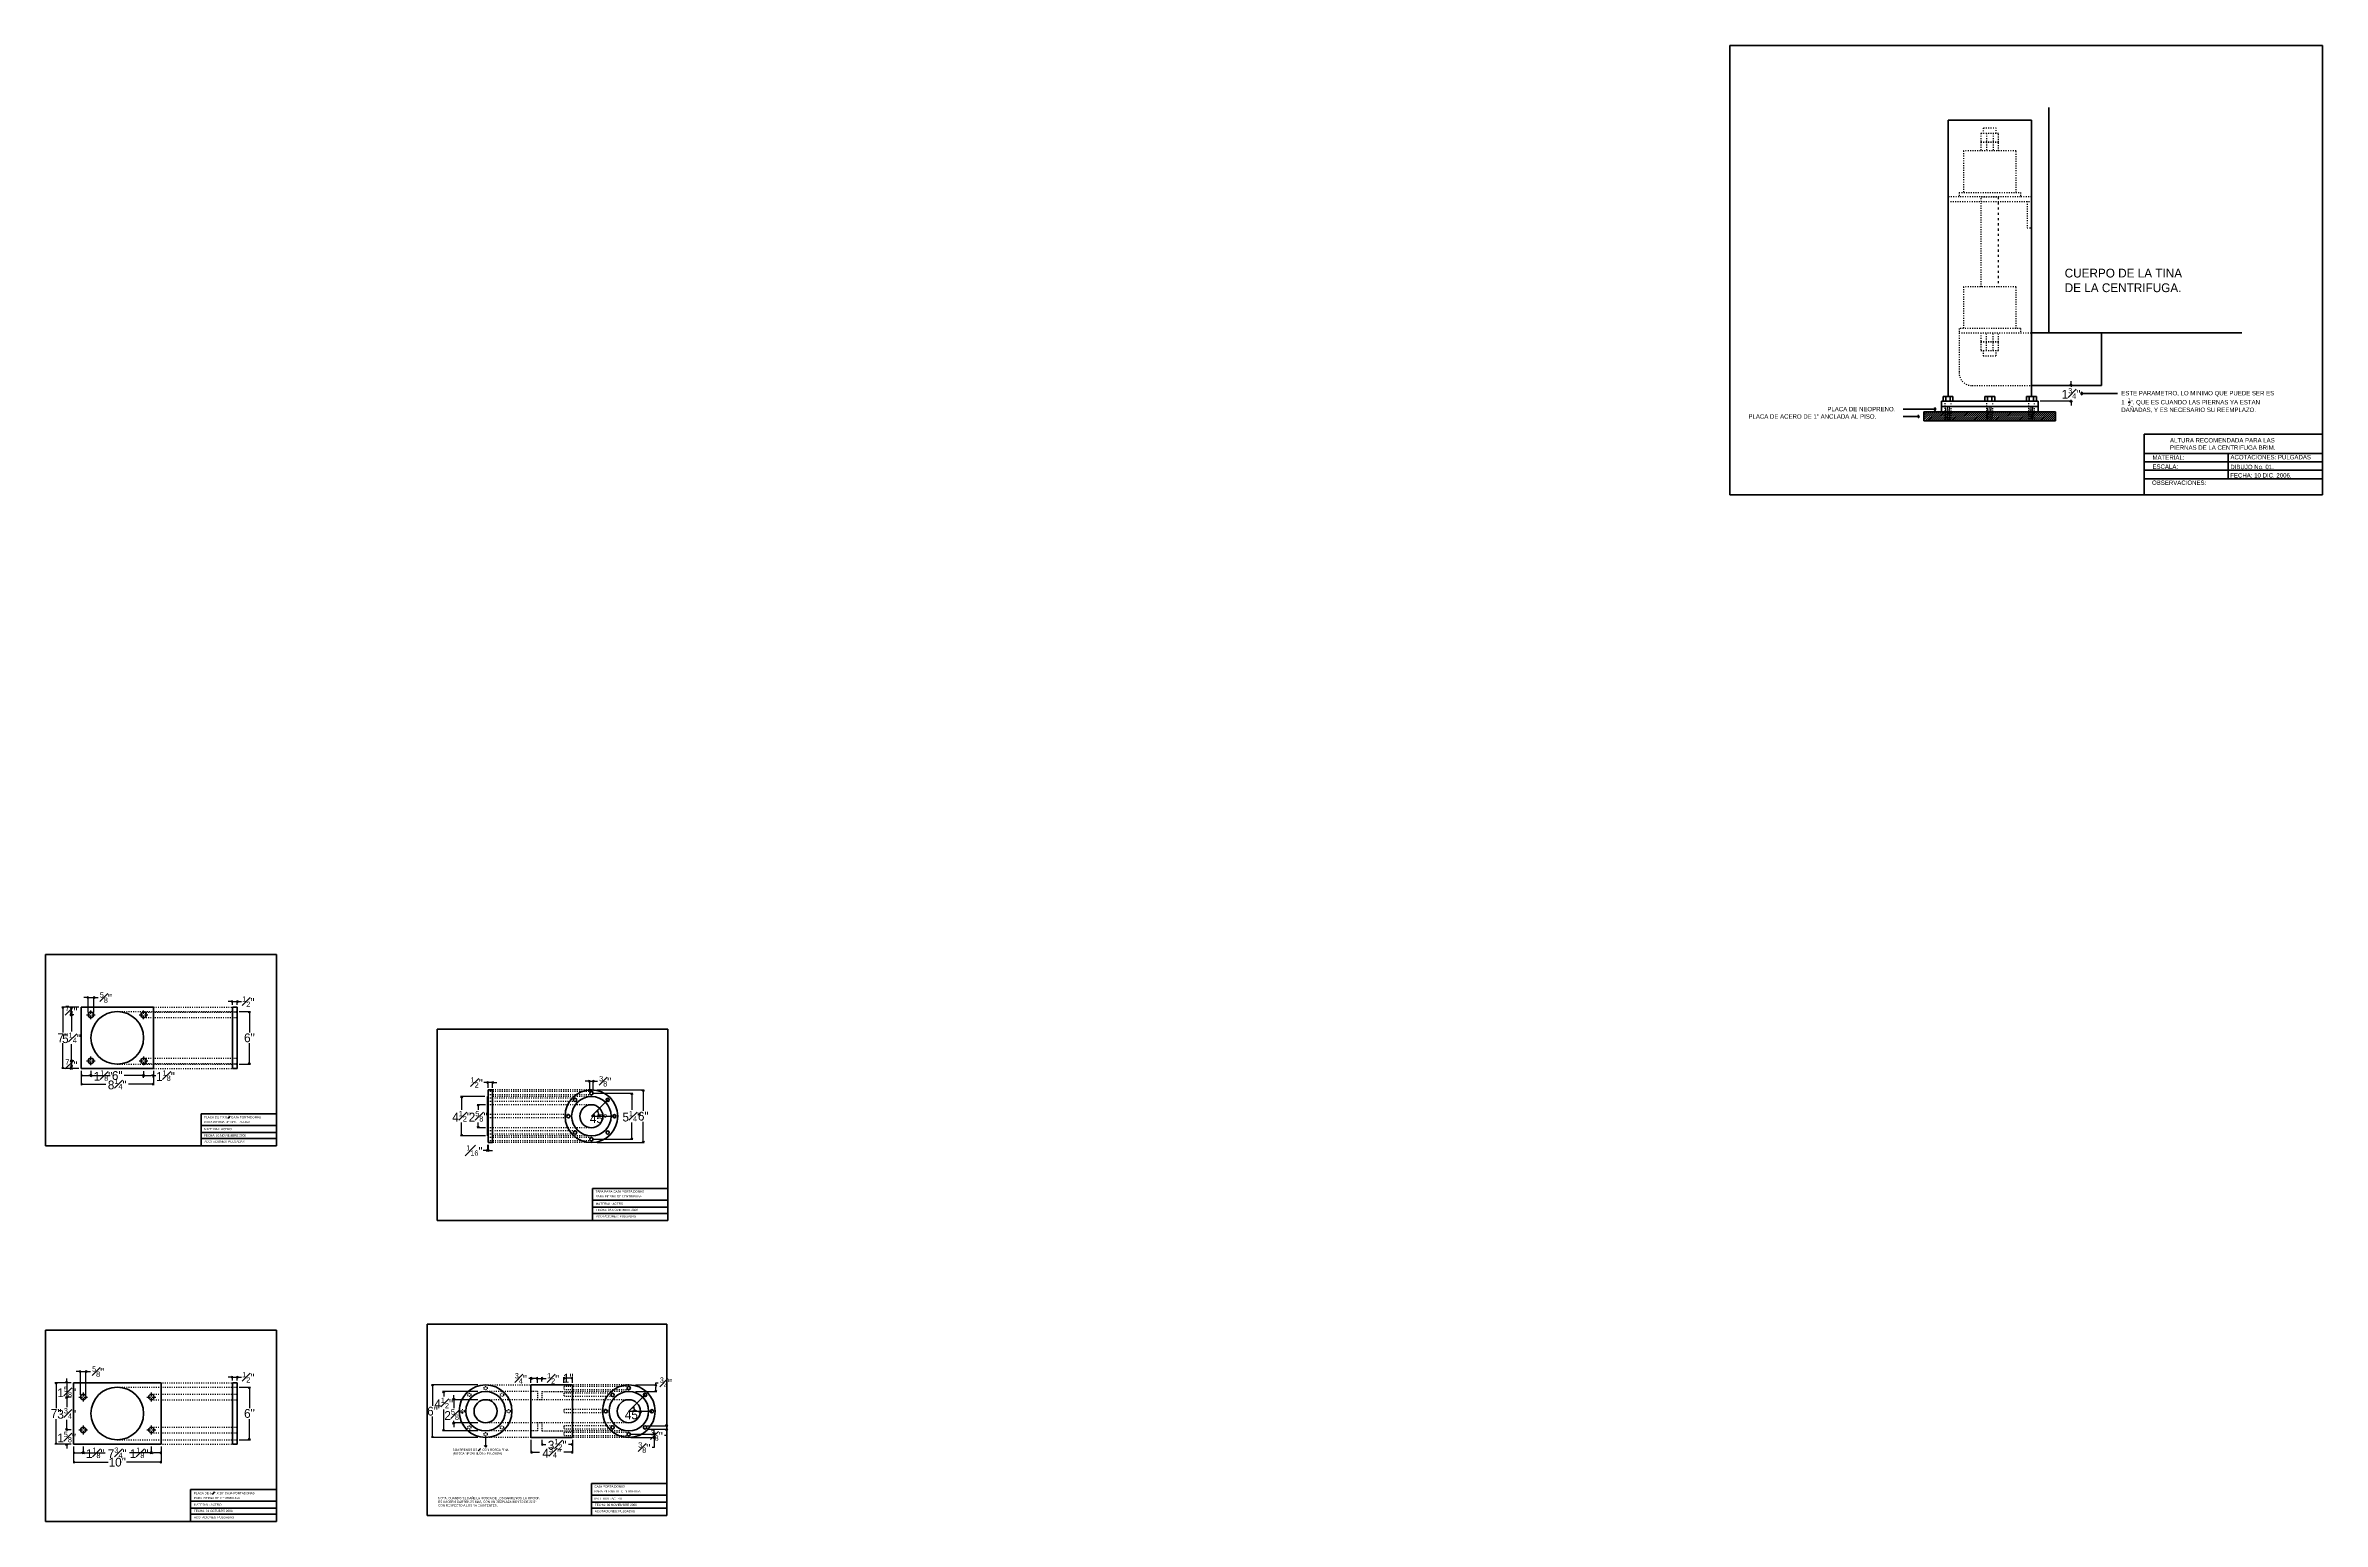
# Model space of a CAD drawing. Header units: inches. Extents: x 53 to 312, y 128 to 296.
import ezdxf

# ---------------------------------------------------------------- set-up
doc = ezdxf.new("R2010")
doc.units = ezdxf.units.IN
doc.linetypes.add('ACAD_ISO03W100', pattern=[30, 12, -18])
doc.linetypes.add('PUNTOS2', pattern=[3.175, 0, -3.175])
doc.layers.get('0').update_dxf_attribs({"lineweight": 35})
doc.layers.get('Defpoints').update_dxf_attribs({"color": 253})
for name, color, linetype in [('CAPA1', 7, 'ACAD_ISO03W100'), ('Capa5', 7, 'PUNTOS2'), ('COTAS', 7, 'Continuous'), ('LETRAS', 7, 'Continuous')]:
    doc.layers.add(name, color=color, linetype=linetype)
doc.dimstyles.new('ISO-25', dxfattribs={"dimtxt": 1, "dimasz": 0.25, "dimexe": 0.125, "dimexo": 0.25, "dimgap": 0.125, "dimtad": 0, "dimtih": 1, "dimtoh": 1, "dimdec": 7, "dimdsep": 46, "dimlunit": 4, "dimtxsty": 'Standard', "dimblk": 'OPEN90', "dimcen": 0, "dimadec": 0, "dimazin": 0, "dimtfac": 0.6, "dimtdec": 7, "dimtmove": 0, "dimatfit": 3, "dimfxl": 0, "dimfrac": 1, "dimarcsym": 0})

msp = doc.modelspace()

# ---------------------------------------------------------------- texts
at = {"layer": 'LETRAS', "attachment_point": 1}
for s, insert, char_height, width in [('CUERPO DE LA TINA \\PDE LA CENTRIFUGA.', (282.95340578, 271.0212101), 1, 44.5888888889), ('\\A1;ESTE PARAMETRO, LO MINIMO QUE PUEDE SER ES \\P1  {\\H0.75x;\\S1/2;}". QUE ES CUANDO LAS PIERNAS YA ESTAN \\PDAÑADAS, Y ES NECESARIO SU REEMPLAZO.', (289.40195479, 257.09450072), 0.5, 44.5888888889), ('PLACA DE ACERO DE 1" ANCLADA AL PISO.', (246.92350392, 254.43345949), 0.5, 44.5888888889), ('PLACA DE NEOPRENO.', (255.91416113, 255.27397523), 0.5, 44.5888888889), ('ALTURA RECOMENDADA PARA LAS \\PPIERNAS DE LA CENTRIFUGA BRIM.', (294.95129734, 251.72340264), 0.5, 44.5888888889), ('MATERIAL:', (292.95899204, 249.76221635), 0.5, 44.5888888889), ('ACOTACIONES: PULGADAS', (301.83864086, 249.79655142), 0.5, 44.5888888889), ('OBSERVACIONES:', (292.90193396, 246.88786988), 0.5, 44.5888888889), ('ESCALA:', (292.95371983, 248.71849711), 0.5, 44.5888888889), ('FECHA: 10 DIC. 2006.', (301.81702217, 247.72718515), 0.5, 44.5888888889), ('DIBUJO No. 01.', (301.82814694, 248.68432243), 0.5, 44.5888888889), ('\\A1;PLACA DE 7 X 8-{\\H0.7x;\\S1#4;} CAJA PORTADONAS', (70.96563458, 174.50960167), 0.25, 44.5888888889), ('PARA PIERNA DE CENTRIFUGA', (70.97475886, 173.92032657), 0.25, 72.1555555556), ('\\pt2.5;FECHA: 06 NOVIEMBRE 2006', (70.97322445, 172.38113314), 0.25, 43.6), ('ACOTACIONES: PULGADAS', (71.01181681, 171.68181539), 0.25, 55.7222222222), ('MATERIAL: ACERO ', (70.98636156, 173.1142579), 0.25, 54.7888888889), ('TAPA PARA CAJA PORTA DONAS', (115.56856699, 166.00030202), 0.25, 44.5888888889), ('PARA PIERNA DE CENTRIFUGA', (115.5837475, 165.44345031), 0.25, 72.1555555556), ('MATERIAL: ACERO ', (115.58929398, 164.60495825), 0.25, 54.7888888889), ('\\pt2.5;FECHA: 06 NOVIEMBRE 2006', (115.62747684, 163.89788134), 0.25, 43.6), ('ACOTACIONES: PULGADAS', (115.61474922, 163.17251574), 0.25, 55.7222222222), ('\\A1;8 BARRENOS DE {\\H0.7x;\\S3#8;}" CON ROSCA FINA\\P(ROSCA NF 24 HILOS x PULGADA)', (99.30072166, 136.62108829), 0.25, 44.5888888889), ('CAJA PORTA DONAS', (115.44128895, 132.39145372), 0.25, 44.5888888889), ('\\A1;PLACA DE 6-{\\H0.7x;\\S3#4;}" X 10" CAJA PORTADONAS', (69.80847741, 131.67626817), 0.25, 44.5888888889), ('PARA PIERNA DE CENTRIFUGA', (69.80847741, 131.07137901), 0.25, 72.1555555556), ('MATERIAL: ACERO ', (69.80847741, 130.31087264), 0.25, 54.7888888889), ('\\pt12.75;NOTA: CUANDO SE DAÑE LA ROSCA DE LOS BARRENOS, LA OPCION\\P\\ptz;ES HACER 8 BARRENOS MAS, CON UN DEZPLAZAMIENTO DE 22.5° \\PCON RESPECTO A LOS YA EXISTENTES.', (97.6480454, 131.06390539), 0.25, 44.5888888889), ('PARA PIERNA DE CENTRIFUGA', (115.45646946, 131.83460201), 0.25, 72.1555555556), ('MATERIAL: ACERO ', (115.46201593, 130.99610996), 0.25, 54.7888888889), ('\\pt2.5;FECHA: 06 NOVIEMBRE 2006', (115.50019879, 130.28903305), 0.25, 43.6), ('ACOTACIONES: PULGADAS', (69.80847741, 128.87843013), 0.25, 55.7222222222), ('\\pt2.5;FECHA: 31 OCTUBRE 2006', (69.82554917, 129.60379573), 0.25, 43.6), ('ACOTACIONES: PULGADAS', (115.48747117, 129.56366745), 0.25, 55.7222222222)]:
    msp.add_mtext(s, dxfattribs=dict(at, insert=insert, char_height=char_height, width=width))

# ---------------------------------------------------------------- blocks, each defined once
blk = doc.blocks.new('_Open90')
at = {"color": 0, "linetype": 'ByBlock', "lineweight": -2}
for p, q in [((0, 0), (-1, 0)), ((-0.5, 0.5), (0, 0)), ((0, 0), (-0.5, -0.5))]:
    blk.add_line(p, q, dxfattribs=at)
blk = doc.blocks.new('*D7')
at = {"layer": 'COTAS', "color": 0, "lineweight": -2}
for p, q in [((74.98, 186.38), (76.27, 186.38)), ((76.14, 186.13), (76.14, 184.01)), ((76.14, 180.63), (76.14, 182.76)), ((74.98, 180.38), (76.27, 180.38))]:
    blk.add_line(p, q, dxfattribs=at)
at = {"layer": 'Defpoints', "color": 0}
for p in [(74.73, 186.38), (74.73, 180.38), (76.14, 180.38)]:
    blk.add_point(p, dxfattribs=at)
at = {"layer": 'COTAS', "color": 0, "lineweight": -2, "xscale": 0.25, "yscale": 0.25, "zscale": 0.25}
for p, rotation in [((76.14, 186.38), 90), ((76.14, 180.38), 270)]:
    blk.add_blockref('_Open90', p, dxfattribs=dict(at, rotation=rotation))
at = {"layer": 'COTAS', "color": 0, "insert": (76.14, 183.38), "char_height": 1, "attachment_point": 5}
blk.add_mtext('6"', dxfattribs=at)
blk = doc.blocks.new('*D8')
at = {"layer": 'COTAS', "color": 0, "lineweight": -2}
for p, q in [((56.71, 186.88), (54.76, 186.88)), ((54.88, 186.63), (54.88, 184.01)), ((54.88, 180.13), (54.88, 182.76)), ((56.71, 179.88), (54.76, 179.88))]:
    blk.add_line(p, q, dxfattribs=at)
at = {"layer": 'Defpoints', "color": 0}
for p in [(56.96, 186.88), (54.88, 179.88), (56.96, 179.88)]:
    blk.add_point(p, dxfattribs=at)
at = {"layer": 'COTAS', "color": 0, "lineweight": -2, "xscale": 0.25, "yscale": 0.25, "zscale": 0.25}
for p, rotation in [((54.88, 186.88), 90), ((54.88, 179.88), 270)]:
    blk.add_blockref('_Open90', p, dxfattribs=dict(at, rotation=rotation))
at = {"layer": 'COTAS', "color": 0, "insert": (54.88, 183.38), "char_height": 1, "attachment_point": 5}
blk.add_mtext('7"', dxfattribs=at)
blk = doc.blocks.new('*D9')
at = {"layer": 'COTAS', "color": 0, "lineweight": -2}
for p, q in [((56.96, 179.63), (56.96, 177.98)), ((65.21, 179.63), (65.21, 177.98)), ((57.21, 178.11), (59.79, 178.11)), ((64.96, 178.11), (62.38, 178.11))]:
    blk.add_line(p, q, dxfattribs=at)
at = {"layer": 'Defpoints', "color": 0}
for p in [(56.96, 179.88), (65.21, 179.88), (65.21, 178.11)]:
    blk.add_point(p, dxfattribs=at)
at = {"layer": 'COTAS', "color": 0, "lineweight": -2, "xscale": 0.25, "yscale": 0.25, "zscale": 0.25, "rotation": 180}
blk.add_blockref('_Open90', (56.96, 178.11), dxfattribs=at)
at = {"layer": 'COTAS', "color": 0, "lineweight": -2, "xscale": 0.25, "yscale": 0.25, "zscale": 0.25}
blk.add_blockref('_Open90', (65.21, 178.11), dxfattribs=at)
at = {"layer": 'COTAS', "color": 0, "insert": (61.08, 178.11), "char_height": 1, "attachment_point": 5}
blk.add_mtext('8{\\H0.600000x;\\S1#4;}"', dxfattribs=at)
blk = doc.blocks.new('*D10')
at = {"layer": 'COTAS', "color": 0, "lineweight": -2}
for p, q in [((73.98, 187.51), (73.73, 187.51)), ((74.23, 187.13), (74.23, 187.64)), ((74.23, 187.51), (74.73, 187.51)), ((74.73, 187.13), (74.73, 187.64)), ((74.98, 187.51), (75.23, 187.51))]:
    blk.add_line(p, q, dxfattribs=at)
at = {"layer": 'Defpoints', "color": 0}
for p in [(74.23, 186.88), (74.73, 187.51), (74.73, 186.88)]:
    blk.add_point(p, dxfattribs=at)
at = {"layer": 'COTAS', "color": 0, "lineweight": -2, "xscale": 0.25, "yscale": 0.25, "zscale": 0.25}
blk.add_blockref('_Open90', (74.23, 187.51), dxfattribs=at)
at = {"layer": 'COTAS', "color": 0, "lineweight": -2, "xscale": 0.25, "yscale": 0.25, "zscale": 0.25, "rotation": 180}
blk.add_blockref('_Open90', (74.73, 187.51), dxfattribs=at)
at = {"layer": 'COTAS', "color": 0, "insert": (76.02, 187.51), "char_height": 1, "attachment_point": 5}
blk.add_mtext('{\\H0.600000x;\\S1#2;}"', dxfattribs=at)
blk = doc.blocks.new('*D11')
at = {"layer": 'COTAS', "color": 0, "lineweight": -2}
for p, q in [((56.96, 179.63), (56.96, 178.96)), ((57.21, 179.09), (57.83, 179.09)), ((58.08, 179.63), (58.08, 178.96)), ((58.08, 179.09), (58.33, 179.09))]:
    blk.add_line(p, q, dxfattribs=at)
at = {"layer": 'Defpoints', "color": 0}
for p in [(56.96, 179.88), (58.08, 179.88), (58.08, 179.09)]:
    blk.add_point(p, dxfattribs=at)
at = {"layer": 'COTAS', "color": 0, "lineweight": -2, "xscale": 0.25, "yscale": 0.25, "zscale": 0.25, "rotation": 180}
blk.add_blockref('_Open90', (56.96, 179.09), dxfattribs=at)
at = {"layer": 'COTAS', "color": 0, "lineweight": -2, "xscale": 0.25, "yscale": 0.25, "zscale": 0.25}
blk.add_blockref('_Open90', (58.08, 179.09), dxfattribs=at)
at = {"layer": 'COTAS', "color": 0, "insert": (59.46, 179.09), "char_height": 1, "attachment_point": 5}
blk.add_mtext('1{\\H0.600000x;\\S1#8;}"', dxfattribs=at)
blk = doc.blocks.new('*D12')
at = {"layer": 'COTAS', "color": 0, "lineweight": -2}
for p, q in [((64.33, 179.08), (64.96, 179.08)), ((65.21, 179.08), (65.46, 179.08)), ((64.08, 178.84), (64.08, 178.96)), ((65.21, 178.84), (65.21, 178.96))]:
    blk.add_line(p, q, dxfattribs=at)
at = {"layer": 'Defpoints', "color": 0}
for p in [(64.08, 179.09), (65.21, 179.09), (65.21, 179.08)]:
    blk.add_point(p, dxfattribs=at)
at = {"layer": 'COTAS', "color": 0, "lineweight": -2, "xscale": 0.25, "yscale": 0.25, "zscale": 0.25, "rotation": 180}
blk.add_blockref('_Open90', (64.08, 179.08), dxfattribs=at)
at = {"layer": 'COTAS', "color": 0, "lineweight": -2, "xscale": 0.25, "yscale": 0.25, "zscale": 0.25}
blk.add_blockref('_Open90', (65.21, 179.08), dxfattribs=at)
at = {"layer": 'COTAS', "color": 0, "insert": (66.58, 179.08), "char_height": 1, "attachment_point": 5}
blk.add_mtext('1{\\H0.600000x;\\S1#8;}"', dxfattribs=at)
blk = doc.blocks.new('*D13')
at = {"layer": 'COTAS', "color": 0, "lineweight": -2}
for p, q in [((58.08, 179.57), (58.08, 178.96)), ((58.33, 179.08), (60.29, 179.08)), ((63.83, 179.08), (61.88, 179.08)), ((64.08, 179.57), (64.08, 178.96))]:
    blk.add_line(p, q, dxfattribs=at)
at = {"layer": 'Defpoints', "color": 0}
for p in [(58.08, 179.82), (64.08, 179.82), (64.08, 179.08)]:
    blk.add_point(p, dxfattribs=at)
at = {"layer": 'COTAS', "color": 0, "lineweight": -2, "xscale": 0.25, "yscale": 0.25, "zscale": 0.25, "rotation": 180}
blk.add_blockref('_Open90', (58.08, 179.08), dxfattribs=at)
at = {"layer": 'COTAS', "color": 0, "lineweight": -2, "xscale": 0.25, "yscale": 0.25, "zscale": 0.25}
blk.add_blockref('_Open90', (64.08, 179.08), dxfattribs=at)
at = {"layer": 'COTAS', "color": 0, "insert": (61.08, 179.08), "char_height": 1, "attachment_point": 5}
blk.add_mtext('6"', dxfattribs=at)
blk = doc.blocks.new('*D14')
at = {"layer": 'COTAS', "color": 0, "lineweight": -2}
for p, q in [((56.15, 186.01), (55.74, 186.01)), ((55.87, 185.76), (55.87, 184.11)), ((55.87, 181.01), (55.87, 182.66)), ((56.15, 180.76), (55.74, 180.76))]:
    blk.add_line(p, q, dxfattribs=at)
at = {"layer": 'Defpoints', "color": 0}
for p in [(56.4, 186.01), (55.87, 180.76), (56.4, 180.76)]:
    blk.add_point(p, dxfattribs=at)
at = {"layer": 'COTAS', "color": 0, "lineweight": -2, "xscale": 0.25, "yscale": 0.25, "zscale": 0.25}
for p, rotation in [((55.87, 186.01), 90), ((55.87, 180.76), 270)]:
    blk.add_blockref('_Open90', p, dxfattribs=dict(at, rotation=rotation))
at = {"layer": 'COTAS', "color": 0, "insert": (55.87, 183.38), "char_height": 1, "attachment_point": 5}
blk.add_mtext('5{\\H0.600000x;\\S1#4;}"', dxfattribs=at)
blk = doc.blocks.new('*D15')
at = {"layer": 'COTAS', "color": 0, "lineweight": -2}
for p, q in [((56.09, 186.88), (55.73, 186.88)), ((56.09, 186.01), (55.73, 186.01)), ((55.86, 186.26), (55.86, 186.63))]:
    blk.add_line(p, q, dxfattribs=at)
at = {"layer": 'Defpoints', "color": 0}
for p in [(55.86, 186.88), (56.34, 186.88), (56.34, 186.01)]:
    blk.add_point(p, dxfattribs=at)
at = {"layer": 'COTAS', "color": 0, "lineweight": -2, "xscale": 0.25, "yscale": 0.25, "zscale": 0.25}
for p, rotation in [((55.86, 186.88), 90), ((55.86, 186.01), 270)]:
    blk.add_blockref('_Open90', p, dxfattribs=dict(at, rotation=rotation))
at = {"layer": 'COTAS', "color": 0, "insert": (55.86, 186.44), "char_height": 1, "attachment_point": 5}
blk.add_mtext('{\\H0.600000x;\\S7#8;}"', dxfattribs=at)
blk = doc.blocks.new('*D16')
at = {"layer": 'COTAS', "color": 0, "lineweight": -2}
for p, q in [((56.09, 180.76), (55.73, 180.76)), ((56.09, 179.88), (55.73, 179.88)), ((55.86, 180.51), (55.86, 180.13))]:
    blk.add_line(p, q, dxfattribs=at)
at = {"layer": 'Defpoints', "color": 0}
for p in [(55.86, 179.88), (56.34, 180.76), (56.34, 179.88)]:
    blk.add_point(p, dxfattribs=at)
at = {"layer": 'COTAS', "color": 0, "lineweight": -2, "xscale": 0.25, "yscale": 0.25, "zscale": 0.25}
for p, rotation in [((55.86, 180.76), 90), ((55.86, 179.88), 270)]:
    blk.add_blockref('_Open90', p, dxfattribs=dict(at, rotation=rotation))
at = {"layer": 'COTAS', "color": 0, "insert": (55.86, 180.32), "char_height": 1, "attachment_point": 5}
blk.add_mtext('{\\H0.600000x;\\S7#8;}"', dxfattribs=at)
blk = doc.blocks.new('*D17')
at = {"layer": 'COTAS', "color": 0, "lineweight": -2}
for p, q in [((57.52, 187.97), (57.27, 187.97)), ((57.77, 186.26), (57.77, 188.1)), ((57.77, 187.97), (58.4, 187.97)), ((58.4, 186.26), (58.4, 188.1)), ((58.65, 187.97), (58.9, 187.97))]:
    blk.add_line(p, q, dxfattribs=at)
at = {"layer": 'Defpoints', "color": 0}
for p in [(58.4, 187.97), (57.77, 186.01), (58.4, 186.01)]:
    blk.add_point(p, dxfattribs=at)
at = {"layer": 'COTAS', "color": 0, "lineweight": -2, "xscale": 0.25, "yscale": 0.25, "zscale": 0.25}
blk.add_blockref('_Open90', (57.77, 187.97), dxfattribs=at)
at = {"layer": 'COTAS', "color": 0, "lineweight": -2, "xscale": 0.25, "yscale": 0.25, "zscale": 0.25, "rotation": 180}
blk.add_blockref('_Open90', (58.4, 187.97), dxfattribs=at)
at = {"layer": 'COTAS', "color": 0, "insert": (59.79, 187.97), "char_height": 1, "attachment_point": 5}
blk.add_mtext('{\\H0.600000x;\\S5#8;}"', dxfattribs=at)
blk = doc.blocks.new('*D22')
at = {"layer": 'COTAS', "color": 0, "lineweight": -2}
for p, q in [((56.65, 145.36), (56.4, 145.36)), ((56.9, 142.7), (56.9, 145.49)), ((56.9, 145.36), (57.52, 145.36)), ((57.52, 142.7), (57.52, 145.49)), ((57.77, 145.36), (58.02, 145.36))]:
    blk.add_line(p, q, dxfattribs=at)
at = {"layer": 'Defpoints', "color": 0}
for p in [(57.52, 145.36), (56.9, 142.45), (57.52, 142.45)]:
    blk.add_point(p, dxfattribs=at)
at = {"layer": 'COTAS', "color": 0, "lineweight": -2, "xscale": 0.25, "yscale": 0.25, "zscale": 0.25}
blk.add_blockref('_Open90', (56.9, 145.36), dxfattribs=at)
at = {"layer": 'COTAS', "color": 0, "lineweight": -2, "xscale": 0.25, "yscale": 0.25, "zscale": 0.25, "rotation": 180}
blk.add_blockref('_Open90', (57.52, 145.36), dxfattribs=at)
at = {"layer": 'COTAS', "color": 0, "insert": (58.91, 145.36), "char_height": 1, "attachment_point": 5}
blk.add_mtext('{\\H0.600000x;\\S5#8;}"', dxfattribs=at)
blk = doc.blocks.new('*D18')
at = {"layer": 'COTAS', "color": 0, "lineweight": -2}
for p, q in [((56.08, 136.77), (56.08, 134.9)), ((56.33, 135.03), (60.04, 135.03)), ((65.83, 135.03), (62.13, 135.03)), ((66.08, 136.77), (66.08, 134.9))]:
    blk.add_line(p, q, dxfattribs=at)
at = {"layer": 'Defpoints', "color": 0}
for p in [(56.08, 137.02), (66.08, 137.02), (66.08, 135.03)]:
    blk.add_point(p, dxfattribs=at)
at = {"layer": 'COTAS', "color": 0, "lineweight": -2, "xscale": 0.25, "yscale": 0.25, "zscale": 0.25, "rotation": 180}
blk.add_blockref('_Open90', (56.08, 135.03), dxfattribs=at)
at = {"layer": 'COTAS', "color": 0, "lineweight": -2, "xscale": 0.25, "yscale": 0.25, "zscale": 0.25}
blk.add_blockref('_Open90', (66.08, 135.03), dxfattribs=at)
at = {"layer": 'COTAS', "color": 0, "insert": (61.08, 135.03), "char_height": 1, "attachment_point": 5}
blk.add_mtext('10"', dxfattribs=at)
blk = doc.blocks.new('*D19')
at = {"layer": 'COTAS', "color": 0, "lineweight": -2}
for p, q in [((55.77, 144.08), (53.99, 144.08)), ((54.12, 143.83), (54.12, 141.2)), ((54.12, 137.33), (54.12, 139.95)), ((55.77, 137.08), (53.99, 137.08))]:
    blk.add_line(p, q, dxfattribs=at)
at = {"layer": 'Defpoints', "color": 0}
for p in [(56.02, 144.08), (54.12, 137.08), (56.02, 137.08)]:
    blk.add_point(p, dxfattribs=at)
at = {"layer": 'COTAS', "color": 0, "lineweight": -2, "xscale": 0.25, "yscale": 0.25, "zscale": 0.25}
for p, rotation in [((54.12, 144.08), 90), ((54.12, 137.08), 270)]:
    blk.add_blockref('_Open90', p, dxfattribs=dict(at, rotation=rotation))
at = {"layer": 'COTAS', "color": 0, "insert": (54.12, 140.58), "char_height": 1, "attachment_point": 5}
blk.add_mtext('7"', dxfattribs=at)
blk = doc.blocks.new('*D20')
at = {"layer": 'COTAS', "color": 0, "lineweight": -2}
for p, q in [((55.77, 142.45), (55.2, 142.45)), ((55.33, 142.2), (55.33, 141.3)), ((55.77, 138.7), (55.2, 138.7)), ((55.33, 138.95), (55.33, 139.85))]:
    blk.add_line(p, q, dxfattribs=at)
at = {"layer": 'Defpoints', "color": 0}
for p in [(55.33, 142.45), (56.02, 142.45), (56.02, 138.7)]:
    blk.add_point(p, dxfattribs=at)
at = {"layer": 'COTAS', "color": 0, "lineweight": -2, "xscale": 0.25, "yscale": 0.25, "zscale": 0.25}
for p, rotation in [((55.33, 142.45), 90), ((55.33, 138.7), 270)]:
    blk.add_blockref('_Open90', p, dxfattribs=dict(at, rotation=rotation))
at = {"layer": 'COTAS', "color": 0, "insert": (55.33, 140.58), "char_height": 1, "attachment_point": 5}
blk.add_mtext('3{\\H0.600000x;\\S3#4;}"', dxfattribs=at)
blk = doc.blocks.new('*D23')
at = {"layer": 'COTAS', "color": 0, "lineweight": -2}
for p, q in [((55.83, 144.08), (55.2, 144.08)), ((55.33, 144.33), (55.33, 144.58)), ((55.33, 144.08), (55.33, 142.45)), ((55.83, 142.45), (55.2, 142.45)), ((55.33, 142.2), (55.33, 141.95))]:
    blk.add_line(p, q, dxfattribs=at)
at = {"layer": 'Defpoints', "color": 0}
for p in [(56.08, 144.08), (55.33, 142.45), (56.08, 142.45)]:
    blk.add_point(p, dxfattribs=at)
at = {"layer": 'COTAS', "color": 0, "lineweight": -2, "xscale": 0.25, "yscale": 0.25, "zscale": 0.25}
for p, rotation in [((55.33, 144.08), 270), ((55.33, 142.45), 90)]:
    blk.add_blockref('_Open90', p, dxfattribs=dict(at, rotation=rotation))
at = {"layer": 'COTAS', "color": 0, "insert": (55.33, 143.04), "char_height": 1, "attachment_point": 5}
blk.add_mtext('1{\\H0.600000x;\\S5#8;}"', dxfattribs=at)
blk = doc.blocks.new('*D24')
at = {"layer": 'COTAS', "color": 0, "lineweight": -2}
for p, q in [((55.83, 138.7), (55.2, 138.7)), ((55.32, 138.95), (55.32, 139.2)), ((55.32, 138.7), (55.32, 138.62)), ((55.83, 137.08), (55.2, 137.08)), ((55.32, 137.08), (55.32, 137.17)), ((55.32, 136.83), (55.32, 136.58))]:
    blk.add_line(p, q, dxfattribs=at)
at = {"layer": 'Defpoints', "color": 0}
for p in [(55.32, 138.7), (56.08, 138.7), (56.08, 137.08)]:
    blk.add_point(p, dxfattribs=at)
at = {"layer": 'COTAS', "color": 0, "lineweight": -2, "xscale": 0.25, "yscale": 0.25, "zscale": 0.25}
for p, rotation in [((55.32, 138.7), 270), ((55.32, 137.08), 90)]:
    blk.add_blockref('_Open90', p, dxfattribs=dict(at, rotation=rotation))
at = {"layer": 'COTAS', "color": 0, "insert": (55.32, 137.89), "char_height": 1, "attachment_point": 5}
blk.add_mtext('1{\\H0.600000x;\\S5#8;}"', dxfattribs=at)
blk = doc.blocks.new('*D21')
at = {"layer": 'COTAS', "color": 0, "lineweight": -2}
for p, q in [((57.21, 136.77), (57.21, 135.97)), ((57.46, 136.1), (59.69, 136.1)), ((64.71, 136.1), (62.48, 136.1)), ((64.96, 136.77), (64.96, 135.97))]:
    blk.add_line(p, q, dxfattribs=at)
at = {"layer": 'Defpoints', "color": 0}
for p in [(57.21, 137.02), (64.96, 137.02), (64.96, 136.1)]:
    blk.add_point(p, dxfattribs=at)
at = {"layer": 'COTAS', "color": 0, "lineweight": -2, "xscale": 0.25, "yscale": 0.25, "zscale": 0.25, "rotation": 180}
blk.add_blockref('_Open90', (57.21, 136.1), dxfattribs=at)
at = {"layer": 'COTAS', "color": 0, "lineweight": -2, "xscale": 0.25, "yscale": 0.25, "zscale": 0.25}
blk.add_blockref('_Open90', (64.96, 136.1), dxfattribs=at)
at = {"layer": 'COTAS', "color": 0, "insert": (61.08, 136.1), "char_height": 1, "attachment_point": 5}
blk.add_mtext('7{\\H0.600000x;\\S3#4;}"', dxfattribs=at)
blk = doc.blocks.new('*D25')
at = {"layer": 'COTAS', "color": 0, "lineweight": -2}
for p, q in [((56.08, 136.83), (56.08, 135.97)), ((56.33, 136.1), (56.96, 136.1)), ((57.21, 136.83), (57.21, 135.97)), ((57.21, 136.1), (57.46, 136.1))]:
    blk.add_line(p, q, dxfattribs=at)
at = {"layer": 'Defpoints', "color": 0}
for p in [(56.08, 137.08), (57.21, 137.08), (57.21, 136.1)]:
    blk.add_point(p, dxfattribs=at)
at = {"layer": 'COTAS', "color": 0, "lineweight": -2, "xscale": 0.25, "yscale": 0.25, "zscale": 0.25, "rotation": 180}
blk.add_blockref('_Open90', (56.08, 136.1), dxfattribs=at)
at = {"layer": 'COTAS', "color": 0, "lineweight": -2, "xscale": 0.25, "yscale": 0.25, "zscale": 0.25}
blk.add_blockref('_Open90', (57.21, 136.1), dxfattribs=at)
at = {"layer": 'COTAS', "color": 0, "insert": (58.58, 136.1), "char_height": 1, "attachment_point": 5}
blk.add_mtext('1{\\H0.600000x;\\S1#8;}"', dxfattribs=at)
blk = doc.blocks.new('*D26')
at = {"layer": 'COTAS', "color": 0, "lineweight": -2}
for p, q in [((64.96, 136.1), (64.71, 136.1)), ((64.96, 136.83), (64.96, 135.97)), ((65.83, 136.1), (65.21, 136.1)), ((66.08, 136.83), (66.08, 135.97))]:
    blk.add_line(p, q, dxfattribs=at)
at = {"layer": 'Defpoints', "color": 0}
for p in [(64.96, 137.08), (64.96, 136.1), (66.08, 137.08)]:
    blk.add_point(p, dxfattribs=at)
at = {"layer": 'COTAS', "color": 0, "lineweight": -2, "xscale": 0.25, "yscale": 0.25, "zscale": 0.25, "rotation": 180}
blk.add_blockref('_Open90', (64.96, 136.1), dxfattribs=at)
at = {"layer": 'COTAS', "color": 0, "lineweight": -2, "xscale": 0.25, "yscale": 0.25, "zscale": 0.25}
blk.add_blockref('_Open90', (66.08, 136.1), dxfattribs=at)
at = {"layer": 'COTAS', "color": 0, "insert": (63.58, 136.1), "char_height": 1, "attachment_point": 5}
blk.add_mtext('1{\\H0.600000x;\\S1#8;}"', dxfattribs=at)
blk = doc.blocks.new('*D27')
at = {"layer": 'COTAS', "color": 0, "lineweight": -2}
for p, q in [((73.98, 144.71), (73.73, 144.71)), ((74.23, 144.33), (74.23, 144.83)), ((74.23, 144.71), (74.73, 144.71)), ((74.73, 144.33), (74.73, 144.83)), ((74.98, 144.71), (75.23, 144.71))]:
    blk.add_line(p, q, dxfattribs=at)
at = {"layer": 'Defpoints', "color": 0}
for p in [(74.23, 144.08), (74.73, 144.71), (74.73, 144.08)]:
    blk.add_point(p, dxfattribs=at)
at = {"layer": 'COTAS', "color": 0, "lineweight": -2, "xscale": 0.25, "yscale": 0.25, "zscale": 0.25}
blk.add_blockref('_Open90', (74.23, 144.71), dxfattribs=at)
at = {"layer": 'COTAS', "color": 0, "lineweight": -2, "xscale": 0.25, "yscale": 0.25, "zscale": 0.25, "rotation": 180}
blk.add_blockref('_Open90', (74.73, 144.71), dxfattribs=at)
at = {"layer": 'COTAS', "color": 0, "insert": (76.02, 144.71), "char_height": 1, "attachment_point": 5}
blk.add_mtext('{\\H0.600000x;\\S1#2;}"', dxfattribs=at)
blk = doc.blocks.new('*D28')
at = {"layer": 'COTAS', "color": 0, "lineweight": -2}
for p, q in [((74.98, 143.58), (76.27, 143.58)), ((76.14, 143.33), (76.14, 141.2)), ((74.98, 137.58), (76.27, 137.58)), ((76.14, 137.83), (76.14, 139.95))]:
    blk.add_line(p, q, dxfattribs=at)
at = {"layer": 'Defpoints', "color": 0}
for p in [(74.73, 143.58), (74.73, 137.58), (76.14, 137.58)]:
    blk.add_point(p, dxfattribs=at)
at = {"layer": 'COTAS', "color": 0, "lineweight": -2, "xscale": 0.25, "yscale": 0.25, "zscale": 0.25}
for p, rotation in [((76.14, 143.58), 90), ((76.14, 137.58), 270)]:
    blk.add_blockref('_Open90', p, dxfattribs=dict(at, rotation=rotation))
at = {"layer": 'COTAS', "color": 0, "insert": (76.14, 140.58), "char_height": 1, "attachment_point": 5}
blk.add_mtext('6"', dxfattribs=at)
blk = doc.blocks.new('*D29')
at = {"layer": 'COTAS', "color": 0, "lineweight": -2}
for p, q in [((102.96, 176.7), (100.19, 176.7)), ((100.32, 176.45), (100.32, 175.17)), ((103.02, 172.2), (100.19, 172.2)), ((100.32, 172.45), (100.32, 173.72))]:
    blk.add_line(p, q, dxfattribs=at)
at = {"layer": 'Defpoints', "color": 0}
for p in [(103.21, 176.7), (100.32, 172.2), (103.27, 172.2)]:
    blk.add_point(p, dxfattribs=at)
at = {"layer": 'COTAS', "color": 0, "lineweight": -2, "xscale": 0.25, "yscale": 0.25, "zscale": 0.25}
for p, rotation in [((100.32, 176.7), 90), ((100.32, 172.2), 270)]:
    blk.add_blockref('_Open90', p, dxfattribs=dict(at, rotation=rotation))
at = {"layer": 'COTAS', "color": 0, "insert": (100.32, 174.45), "char_height": 1, "attachment_point": 5}
blk.add_mtext('4{\\H0.600000x;\\S1#2;}"', dxfattribs=at)
blk = doc.blocks.new('*D30')
at = {"layer": 'COTAS', "color": 0, "lineweight": -2}
for p, q in [((115.76, 177.45), (121.13, 177.45)), ((121.01, 177.2), (121.01, 175.07)), ((121.01, 171.7), (121.01, 173.82)), ((115.76, 171.45), (121.13, 171.45))]:
    blk.add_line(p, q, dxfattribs=at)
at = {"layer": 'Defpoints', "color": 0}
for p in [(115.51, 177.45), (115.51, 171.45), (121.01, 171.45)]:
    blk.add_point(p, dxfattribs=at)
at = {"layer": 'COTAS', "color": 0, "lineweight": -2, "xscale": 0.25, "yscale": 0.25, "zscale": 0.25}
for p, rotation in [((121.01, 177.45), 90), ((121.01, 171.45), 270)]:
    blk.add_blockref('_Open90', p, dxfattribs=dict(at, rotation=rotation))
at = {"layer": 'COTAS', "color": 0, "insert": (121.01, 174.45), "char_height": 1, "attachment_point": 5}
blk.add_mtext('6"', dxfattribs=at)
blk = doc.blocks.new('*D31')
at = {"layer": 'COTAS', "color": 0, "lineweight": -2}
for p, q in [((115.35, 177.07), (119.84, 177.07)), ((119.71, 176.82), (119.71, 175.17)), ((115.35, 171.82), (119.84, 171.82)), ((119.71, 172.07), (119.71, 173.72))]:
    blk.add_line(p, q, dxfattribs=at)
at = {"layer": 'Defpoints', "color": 0}
for p in [(115.1, 177.07), (115.1, 171.82), (119.71, 171.82)]:
    blk.add_point(p, dxfattribs=at)
at = {"layer": 'COTAS', "color": 0, "lineweight": -2, "xscale": 0.25, "yscale": 0.25, "zscale": 0.25}
for p, rotation in [((119.71, 177.07), 90), ((119.71, 171.82), 270)]:
    blk.add_blockref('_Open90', p, dxfattribs=dict(at, rotation=rotation))
at = {"layer": 'COTAS', "color": 0, "insert": (119.71, 174.45), "char_height": 1, "attachment_point": 5}
blk.add_mtext('5{\\H0.600000x;\\S1#4;}"', dxfattribs=at)
blk = doc.blocks.new('*D32')
at = {"layer": 'COTAS', "color": 0, "lineweight": -2}
for p, q in [((103.02, 175.76), (102.08, 175.76)), ((102.2, 175.51), (102.2, 175.17)), ((103.02, 173.14), (102.08, 173.14)), ((102.2, 173.39), (102.2, 173.72))]:
    blk.add_line(p, q, dxfattribs=at)
at = {"layer": 'Defpoints', "color": 0}
for p in [(103.27, 175.76), (102.2, 173.14), (103.27, 173.14)]:
    blk.add_point(p, dxfattribs=at)
at = {"layer": 'COTAS', "color": 0, "lineweight": -2, "xscale": 0.25, "yscale": 0.25, "zscale": 0.25}
for p, rotation in [((102.2, 175.76), 90), ((102.2, 173.14), 270)]:
    blk.add_blockref('_Open90', p, dxfattribs=dict(at, rotation=rotation))
at = {"layer": 'COTAS', "color": 0, "insert": (102.2, 174.45), "char_height": 1, "attachment_point": 5}
blk.add_mtext('2{\\H0.600000x;\\S5#8;}"', dxfattribs=at)
blk = doc.blocks.new('*D33')
at = {"layer": 'COTAS', "color": 0, "lineweight": -2}
for p, q in [((114.66, 178.44), (114.41, 178.44)), ((114.91, 177.32), (114.91, 178.56)), ((114.91, 178.44), (115.29, 178.44)), ((115.29, 177.32), (115.29, 178.56)), ((115.54, 178.44), (115.79, 178.44))]:
    blk.add_line(p, q, dxfattribs=at)
at = {"layer": 'Defpoints', "color": 0}
for p in [(114.91, 177.07), (115.29, 178.44), (115.29, 177.07)]:
    blk.add_point(p, dxfattribs=at)
at = {"layer": 'COTAS', "color": 0, "lineweight": -2, "xscale": 0.25, "yscale": 0.25, "zscale": 0.25}
blk.add_blockref('_Open90', (114.91, 178.44), dxfattribs=at)
at = {"layer": 'COTAS', "color": 0, "lineweight": -2, "xscale": 0.25, "yscale": 0.25, "zscale": 0.25, "rotation": 180}
blk.add_blockref('_Open90', (115.29, 178.44), dxfattribs=at)
at = {"layer": 'COTAS', "color": 0, "insert": (116.68, 178.44), "char_height": 1, "attachment_point": 5}
blk.add_mtext('{\\H0.600000x;\\S3#8;}"', dxfattribs=at)
blk = doc.blocks.new('*D34')
at = {"layer": 'COTAS', "color": 0, "lineweight": -2}
for p, q in [((103.08, 178.3), (102.83, 178.3)), ((103.33, 177.7), (103.33, 178.42)), ((103.83, 178.3), (103.33, 178.3)), ((103.83, 177.7), (103.83, 178.42)), ((104.08, 178.3), (104.33, 178.3))]:
    blk.add_line(p, q, dxfattribs=at)
at = {"layer": 'Defpoints', "color": 0}
for p in [(103.33, 178.3), (103.33, 177.45), (103.83, 177.45)]:
    blk.add_point(p, dxfattribs=at)
at = {"layer": 'COTAS', "color": 0, "lineweight": -2, "xscale": 0.25, "yscale": 0.25, "zscale": 0.25}
blk.add_blockref('_Open90', (103.33, 178.3), dxfattribs=at)
at = {"layer": 'COTAS', "color": 0, "lineweight": -2, "xscale": 0.25, "yscale": 0.25, "zscale": 0.25, "rotation": 180}
blk.add_blockref('_Open90', (103.83, 178.3), dxfattribs=at)
at = {"layer": 'COTAS', "color": 0, "insert": (102.04, 178.3), "char_height": 1, "attachment_point": 5}
blk.add_mtext('{\\H0.600000x;\\S1#2;}"', dxfattribs=at)
blk = doc.blocks.new('*D35')
at = {"layer": 'COTAS', "color": 0, "lineweight": -2}
blk.add_arc((115.1, 174.45), 0.889, 16.1743, 28.8257, dxfattribs=at)
at = {"layer": 'Defpoints', "color": 0}
for p in [(115.1, 174.45), (115.1, 174.45), (115.87, 174.89), (116.96, 176.31), (118.27, 174.45)]:
    blk.add_point(p, dxfattribs=at)
at = {"layer": 'COTAS', "color": 0, "lineweight": -2, "xscale": 0.25, "yscale": 0.25, "zscale": 0.25}
for p, rotation in [((115.73, 175.08), 126.9128468846526), ((115.99, 174.45), 278.0871531153472)]:
    blk.add_blockref('_Open90', p, dxfattribs=dict(at, rotation=rotation))
at = {"layer": 'COTAS', "color": 0, "insert": (115.94, 174.17), "char_height": 1, "attachment_point": 5}
blk.add_mtext('45°', dxfattribs=at)
blk = doc.blocks.new('*D36')
at = {"layer": 'COTAS', "color": 0, "lineweight": -2}
blk.add_arc((119.36, 140.84), 0.692, 20.8215, 24.1785, dxfattribs=at)
at = {"layer": 'Defpoints', "color": 0}
for p in [(121.22, 142.7), (119.36, 140.84), (119.36, 140.84), (119.96, 141.19), (122.54, 140.84)]:
    blk.add_point(p, dxfattribs=at)
at = {"layer": 'COTAS', "color": 0, "lineweight": -2, "xscale": 0.25, "yscale": 0.25, "zscale": 0.25}
for p, rotation in [((119.85, 141.33), 124.5892417963656), ((120.06, 140.84), 280.4107582036351)]:
    blk.add_blockref('_Open90', p, dxfattribs=dict(at, rotation=rotation))
at = {"layer": 'COTAS', "color": 0, "insert": (119.92, 140.42), "char_height": 1, "attachment_point": 5}
blk.add_mtext('45°', dxfattribs=at)
blk = doc.blocks.new('*D37')
at = {"layer": 'COTAS', "color": 0, "lineweight": -2}
for p, q in [((102.18, 143.84), (96.88, 143.84)), ((97, 143.59), (97, 141.47)), ((97, 138.09), (97, 140.22)), ((102.18, 137.84), (96.88, 137.84))]:
    blk.add_line(p, q, dxfattribs=at)
at = {"layer": 'Defpoints', "color": 0}
for p in [(102.43, 143.84), (97, 137.84), (102.43, 137.84)]:
    blk.add_point(p, dxfattribs=at)
at = {"layer": 'COTAS', "color": 0, "lineweight": -2, "xscale": 0.25, "yscale": 0.25, "zscale": 0.25}
for p, rotation in [((97, 143.84), 90), ((97, 137.84), 270)]:
    blk.add_blockref('_Open90', p, dxfattribs=dict(at, rotation=rotation))
at = {"layer": 'COTAS', "color": 0, "insert": (97, 140.84), "char_height": 1, "attachment_point": 5}
blk.add_mtext('6"', dxfattribs=at)
blk = doc.blocks.new('*D38')
at = {"layer": 'COTAS', "color": 0, "lineweight": -2}
for p, q in [((102.18, 143.09), (98.15, 143.09)), ((98.28, 142.84), (98.28, 142.5)), ((98.28, 138.84), (98.28, 141.05)), ((102.18, 138.59), (98.15, 138.59))]:
    blk.add_line(p, q, dxfattribs=at)
at = {"layer": 'Defpoints', "color": 0}
for p in [(102.43, 143.09), (98.28, 138.59), (102.43, 138.59)]:
    blk.add_point(p, dxfattribs=at)
at = {"layer": 'COTAS', "color": 0, "lineweight": -2, "xscale": 0.25, "yscale": 0.25, "zscale": 0.25}
for p, rotation in [((98.28, 143.09), 90), ((98.28, 138.59), 270)]:
    blk.add_blockref('_Open90', p, dxfattribs=dict(at, rotation=rotation))
at = {"layer": 'COTAS', "color": 0, "insert": (98.28, 141.78), "char_height": 1, "attachment_point": 5}
blk.add_mtext('4{\\H0.600000x;\\S1#2;}"', dxfattribs=at)
blk = doc.blocks.new('*D39')
at = {"layer": 'COTAS', "color": 0, "lineweight": -2}
for p, q in [((102.18, 142.15), (99.29, 142.15)), ((99.42, 142.4), (99.42, 142.65)), ((99.42, 142.15), (99.42, 141.18)), ((102.18, 139.53), (99.29, 139.53)), ((99.42, 139.53), (99.42, 139.73)), ((99.42, 139.28), (99.42, 139.03))]:
    blk.add_line(p, q, dxfattribs=at)
at = {"layer": 'Defpoints', "color": 0}
for p in [(102.43, 142.15), (99.42, 139.53), (102.43, 139.53)]:
    blk.add_point(p, dxfattribs=at)
at = {"layer": 'COTAS', "color": 0, "lineweight": -2, "xscale": 0.25, "yscale": 0.25, "zscale": 0.25}
for p, rotation in [((99.42, 142.15), 270), ((99.42, 139.53), 90)]:
    blk.add_blockref('_Open90', p, dxfattribs=dict(at, rotation=rotation))
at = {"layer": 'COTAS', "color": 0, "insert": (99.42, 140.45), "char_height": 1, "attachment_point": 5}
blk.add_mtext('2{\\H0.600000x;\\S5#8;}"', dxfattribs=at)
blk = doc.blocks.new('*D40')
at = {"layer": 'COTAS', "color": 0, "lineweight": -2}
for p, q in [((108.21, 137.59), (108.21, 136.04)), ((112.96, 137.59), (112.96, 136.04)), ((108.46, 136.16), (109.19, 136.16)), ((112.71, 136.16), (111.98, 136.16))]:
    blk.add_line(p, q, dxfattribs=at)
at = {"layer": 'Defpoints', "color": 0}
for p in [(108.21, 137.84), (112.96, 137.84), (112.96, 136.16)]:
    blk.add_point(p, dxfattribs=at)
at = {"layer": 'COTAS', "color": 0, "lineweight": -2, "xscale": 0.25, "yscale": 0.25, "zscale": 0.25, "rotation": 180}
blk.add_blockref('_Open90', (108.21, 136.16), dxfattribs=at)
at = {"layer": 'COTAS', "color": 0, "lineweight": -2, "xscale": 0.25, "yscale": 0.25, "zscale": 0.25}
blk.add_blockref('_Open90', (112.96, 136.16), dxfattribs=at)
at = {"layer": 'COTAS', "color": 0, "insert": (110.59, 136.16), "char_height": 1, "attachment_point": 5}
blk.add_mtext('4{\\H0.600000x;\\S3#4;}"', dxfattribs=at)
blk = doc.blocks.new('*D41')
at = {"layer": 'COTAS', "color": 0, "lineweight": -2}
for p, q in [((111.96, 144.09), (111.96, 144.72)), ((112.71, 144.6), (112.21, 144.6)), ((112.96, 144.09), (112.96, 144.72))]:
    blk.add_line(p, q, dxfattribs=at)
at = {"layer": 'Defpoints', "color": 0}
for p in [(111.96, 144.6), (111.96, 143.84), (112.96, 143.84)]:
    blk.add_point(p, dxfattribs=at)
at = {"layer": 'COTAS', "color": 0, "lineweight": -2, "xscale": 0.25, "yscale": 0.25, "zscale": 0.25, "rotation": 180}
blk.add_blockref('_Open90', (111.96, 144.6), dxfattribs=at)
at = {"layer": 'COTAS', "color": 0, "lineweight": -2, "xscale": 0.25, "yscale": 0.25, "zscale": 0.25}
blk.add_blockref('_Open90', (112.96, 144.6), dxfattribs=at)
at = {"layer": 'COTAS', "color": 0, "insert": (112.46, 144.6), "char_height": 1, "attachment_point": 5}
blk.add_mtext('1"', dxfattribs=at)
blk = doc.blocks.new('*D42')
at = {"layer": 'COTAS', "color": 0, "lineweight": -2}
for p, q in [((108.21, 144.58), (107.96, 144.58)), ((108.21, 144.09), (108.21, 144.71)), ((108.71, 144.58), (108.46, 144.58)), ((108.96, 144.09), (108.96, 144.71))]:
    blk.add_line(p, q, dxfattribs=at)
at = {"layer": 'Defpoints', "color": 0}
for p in [(108.21, 143.84), (108.96, 144.58), (108.96, 143.84)]:
    blk.add_point(p, dxfattribs=at)
at = {"layer": 'COTAS', "color": 0, "lineweight": -2, "xscale": 0.25, "yscale": 0.25, "zscale": 0.25, "rotation": 180}
blk.add_blockref('_Open90', (108.21, 144.58), dxfattribs=at)
at = {"layer": 'COTAS', "color": 0, "lineweight": -2, "xscale": 0.25, "yscale": 0.25, "zscale": 0.25}
blk.add_blockref('_Open90', (108.96, 144.58), dxfattribs=at)
at = {"layer": 'COTAS', "color": 0, "insert": (107.07, 144.58), "char_height": 1, "attachment_point": 5}
blk.add_mtext('{\\H0.600000x;\\S3#4;}"', dxfattribs=at)
blk = doc.blocks.new('*D43')
at = {"layer": 'COTAS', "color": 0, "lineweight": -2}
for p, q in [((108.71, 144.58), (108.46, 144.58)), ((108.96, 144.22), (108.96, 144.71)), ((108.96, 144.58), (109.46, 144.58)), ((109.46, 144.22), (109.46, 144.71)), ((109.71, 144.58), (109.96, 144.58))]:
    blk.add_line(p, q, dxfattribs=at)
at = {"layer": 'Defpoints', "color": 0}
for p in [(108.96, 143.97), (109.46, 144.58), (109.46, 143.97)]:
    blk.add_point(p, dxfattribs=at)
at = {"layer": 'COTAS', "color": 0, "lineweight": -2, "xscale": 0.25, "yscale": 0.25, "zscale": 0.25}
blk.add_blockref('_Open90', (108.96, 144.58), dxfattribs=at)
at = {"layer": 'COTAS', "color": 0, "lineweight": -2, "xscale": 0.25, "yscale": 0.25, "zscale": 0.25, "rotation": 180}
blk.add_blockref('_Open90', (109.46, 144.58), dxfattribs=at)
at = {"layer": 'COTAS', "color": 0, "insert": (110.75, 144.58), "char_height": 1, "attachment_point": 5}
blk.add_mtext('{\\H0.600000x;\\S1#2;}"', dxfattribs=at)
blk = doc.blocks.new('*D44')
at = {"layer": 'COTAS', "color": 0, "lineweight": -2}
for p, q in [((109.46, 137.59), (109.46, 136.94)), ((112.96, 137.59), (112.96, 136.94)), ((109.71, 137.06), (109.92, 137.06)), ((112.71, 137.06), (112.5, 137.06))]:
    blk.add_line(p, q, dxfattribs=at)
at = {"layer": 'Defpoints', "color": 0}
for p in [(109.46, 137.84), (112.96, 137.84), (109.46, 137.06)]:
    blk.add_point(p, dxfattribs=at)
at = {"layer": 'COTAS', "color": 0, "lineweight": -2, "xscale": 0.25, "yscale": 0.25, "zscale": 0.25, "rotation": 180}
blk.add_blockref('_Open90', (109.46, 137.06), dxfattribs=at)
at = {"layer": 'COTAS', "color": 0, "lineweight": -2, "xscale": 0.25, "yscale": 0.25, "zscale": 0.25}
blk.add_blockref('_Open90', (112.96, 137.06), dxfattribs=at)
at = {"layer": 'COTAS', "color": 0, "insert": (111.21, 137.06), "char_height": 1, "attachment_point": 5}
blk.add_mtext('3{\\H0.600000x;\\S1#2;}"', dxfattribs=at)
blk = doc.blocks.new('*D45')
at = {"layer": 'COTAS', "color": 0, "lineweight": -2}
for p, q in [((121.47, 139.17), (123.8, 139.17)), ((121.47, 138.8), (123.8, 138.8)), ((123.68, 138.08), (123.43, 138.08)), ((123.68, 139.42), (123.68, 139.67)), ((123.68, 139.17), (123.68, 138.8)), ((123.68, 138.55), (123.68, 138.08))]:
    blk.add_line(p, q, dxfattribs=at)
at = {"layer": 'Defpoints', "color": 0}
for p in [(121.22, 139.17), (121.22, 138.8), (123.68, 138.8)]:
    blk.add_point(p, dxfattribs=at)
at = {"layer": 'COTAS', "color": 0, "lineweight": -2, "xscale": 0.25, "yscale": 0.25, "zscale": 0.25}
for p, rotation in [((123.68, 139.17), 270), ((123.68, 138.8), 90)]:
    blk.add_blockref('_Open90', p, dxfattribs=dict(at, rotation=rotation))
at = {"layer": 'COTAS', "color": 0, "insert": (122.54, 138.08), "char_height": 1, "attachment_point": 5}
blk.add_mtext('{\\H0.600000x;\\S3#8;}"', dxfattribs=at)
blk = doc.blocks.new('*D46')
at = {"layer": 'COTAS', "color": 0, "lineweight": -2}
for p, q in [((120.11, 143.84), (122.57, 143.84)), ((120.11, 143.09), (122.57, 143.09)), ((122.45, 143.84), (122.45, 144.09)), ((122.45, 144.09), (122.7, 144.09)), ((122.45, 143.34), (122.45, 143.59))]:
    blk.add_line(p, q, dxfattribs=at)
at = {"layer": 'Defpoints', "color": 0}
for p in [(119.86, 143.84), (119.86, 143.09), (122.45, 143.84)]:
    blk.add_point(p, dxfattribs=at)
at = {"layer": 'COTAS', "color": 0, "lineweight": -2, "xscale": 0.25, "yscale": 0.25, "zscale": 0.25}
for p, rotation in [((122.45, 143.84), 90), ((122.45, 143.09), 270)]:
    blk.add_blockref('_Open90', p, dxfattribs=dict(at, rotation=rotation))
at = {"layer": 'COTAS', "color": 0, "insert": (123.59, 144.09), "char_height": 1, "attachment_point": 5}
blk.add_mtext('{\\H0.600000x;\\S3#4;}"', dxfattribs=at)
blk = doc.blocks.new('*D47')
at = {"layer": 'COTAS', "color": 0, "lineweight": -2}
for p, q in [((119.61, 138.22), (122.39, 138.22)), ((119.61, 137.84), (122.39, 137.84)), ((122.27, 138.47), (122.27, 138.72)), ((122.27, 138.22), (122.27, 137.84)), ((122.27, 137.59), (122.27, 136.7)), ((122.27, 136.7), (122.02, 136.7))]:
    blk.add_line(p, q, dxfattribs=at)
at = {"layer": 'Defpoints', "color": 0}
for p in [(119.36, 138.22), (119.36, 137.84), (122.27, 138.22)]:
    blk.add_point(p, dxfattribs=at)
at = {"layer": 'COTAS', "color": 0, "lineweight": -2, "xscale": 0.25, "yscale": 0.25, "zscale": 0.25}
for p, rotation in [((122.27, 138.22), 270), ((122.27, 137.84), 90)]:
    blk.add_blockref('_Open90', p, dxfattribs=dict(at, rotation=rotation))
at = {"layer": 'COTAS', "color": 0, "insert": (121.13, 136.7), "char_height": 1, "attachment_point": 5}
blk.add_mtext('{\\H0.600000x;\\S3#8;}"', dxfattribs=at)
blk = doc.blocks.new('*D48')
at = {"layer": 'COTAS', "color": 0, "lineweight": -2}
for p, q in [((103.02, 170.55), (102.77, 170.55)), ((103.27, 171.2), (103.27, 170.42)), ((103.33, 170.55), (103.27, 170.55)), ((103.33, 171.2), (103.33, 170.42)), ((103.58, 170.55), (103.83, 170.55))]:
    blk.add_line(p, q, dxfattribs=at)
at = {"layer": 'Defpoints', "color": 0}
for p in [(103.27, 171.45), (103.33, 171.45), (103.27, 170.55)]:
    blk.add_point(p, dxfattribs=at)
at = {"layer": 'COTAS', "color": 0, "lineweight": -2, "xscale": 0.25, "yscale": 0.25, "zscale": 0.25}
blk.add_blockref('_Open90', (103.27, 170.55), dxfattribs=at)
at = {"layer": 'COTAS', "color": 0, "lineweight": -2, "xscale": 0.25, "yscale": 0.25, "zscale": 0.25, "rotation": 180}
blk.add_blockref('_Open90', (103.33, 170.55), dxfattribs=at)
at = {"layer": 'COTAS', "color": 0, "insert": (101.78, 170.55), "char_height": 1, "attachment_point": 5}
blk.add_mtext('{\\H0.600000x;\\S1#16;}"', dxfattribs=at)
blk = doc.blocks.new('*D49')
at = {"layer": 'COTAS', "color": 0, "lineweight": -2}
for p, q in [((279.41, 257.7), (283.8, 257.7)), ((283.68, 257.95), (283.68, 258.2)), ((283.68, 257.7), (283.68, 257.55)), ((280.16, 255.95), (283.8, 255.95)), ((283.68, 255.95), (283.68, 256.1)), ((283.68, 255.7), (283.68, 255.45))]:
    blk.add_line(p, q, dxfattribs=at)
at = {"layer": 'Defpoints', "color": 0}
for p in [(279.16, 257.7), (279.91, 255.95), (283.68, 255.95)]:
    blk.add_point(p, dxfattribs=at)
at = {"layer": 'COTAS', "color": 0, "lineweight": -2, "xscale": 0.25, "yscale": 0.25, "zscale": 0.25}
for p, rotation in [((283.68, 257.7), 270), ((283.68, 255.95), 90)]:
    blk.add_blockref('_Open90', p, dxfattribs=dict(at, rotation=rotation))
at = {"layer": 'COTAS', "color": 0, "insert": (283.68, 256.82), "char_height": 1, "attachment_point": 5}
blk.add_mtext('1{\\H0.600000x;\\S3#4;}"', dxfattribs=at)

# ---------------------------------------------------------------- dimensions: what is measured, and where the dimension line sits
at = {"layer": 'COTAS'}
for base, p1, p2, picture, middle in [((283.67638052, 255.94656856), (279.16425882, 257.69656856), (279.91425882, 255.94656856), '*D49', (283.67638052, 256.82156856)), ((55.86537953, 180.75718684), (56.39803847, 186.00718684), (56.39803847, 180.75718684), '*D14', (55.86537953, 183.38218684)), ((76.14498374, 180.38218684), (74.72847701, 186.38218684), (74.72847701, 180.38218684), '*D7', (76.14498374, 183.38218684)), ((76.14498374, 137.57880157), (74.72847701, 143.57880157), (74.72847701, 137.57880157), '*D28', (76.14498374, 140.57880157)), ((122.44941302, 143.84053404), (119.86474061, 143.09053404), (119.86474061, 143.84053404), '*D46', (123.59107968, 144.09053404)), ((55.32842341, 142.45380157), (56.02246071, 138.70380157), (56.02246071, 142.45380157), '*D20', (55.32842341, 140.57880157))]:
    dim = msp.add_linear_dim(base=base, p1=p1, p2=p2, angle=90, dimstyle='ISO-25', dxfattribs=at)
    dim.commit()
    dim.dimension.update_dxf_attribs({"geometry": picture, "text_midpoint": middle})
for base, p1, p2, picture, middle in [((54.88055609, 179.88218684), (56.95996071, 186.88218684), (56.95996071, 179.88218684), '*D8', (54.88055609, 183.38218684)), ((55.8577584, 186.88218684), (56.33553847, 186.00718684), (56.33553847, 186.88218684), '*D15', (55.8577584, 186.44468684)), ((55.8577584, 179.88218684), (56.33553847, 180.75718684), (56.33553847, 179.88218684), '*D16', (55.8577584, 180.31968684)), ((100.31521805, 172.19938234), (103.20992614, 176.69938234), (103.27242614, 172.19938234), '*D29', (100.31521805, 174.44938234)), ((119.71237031, 171.82438234), (115.10039752, 177.07438234), (115.10039752, 171.82438234), '*D31', (119.71237031, 174.44938234)), ((121.00977681, 171.44938234), (115.5076861, 177.44938234), (115.5076861, 171.44938234), '*D30', (121.00977681, 174.44938234)), ((102.20366938, 173.13688234), (103.27242614, 175.76188234), (103.27242614, 173.13688234), '*D32', (102.20366938, 174.44938234)), ((54.11962175, 137.07880157), (56.02246071, 144.07880157), (56.02246071, 137.07880157), '*D19', (54.11962175, 140.57880157)), ((55.32862689, 142.45380157), (56.08496071, 144.07880157), (56.08496071, 142.45380157), '*D23', (55.32862689, 143.03791669)), ((97.00316652, 137.84053404), (102.43493733, 143.84053404), (102.43493733, 137.84053404), '*D37', (97.00316652, 140.84053404)), ((98.27606973, 138.59053404), (102.43493733, 143.09053404), (102.43493733, 138.59053404), '*D38', (98.27606973, 141.77611191)), ((99.41962435, 139.52803404), (102.43493733, 142.15303404), (102.43493733, 139.52803404), '*D39', (99.41962435, 140.45303404)), ((55.32010203, 138.70380157), (56.08496071, 137.07880157), (56.08496071, 138.70380157), '*D24', (55.32010203, 137.89130157)), ((122.26740682, 138.21553404), (119.36484668, 137.84053404), (119.36484668, 138.21553404), '*D47', (121.12574015, 136.69994264)), ((123.67980084, 138.79687874), (121.22100198, 139.17187874), (121.22100198, 138.79687874), '*D45', (122.53813418, 138.08346937))]:
    dim = msp.add_linear_dim(base=base, p1=p1, p2=p2, angle=90, dimstyle='ISO-25', dxfattribs=at)
    dim.commit()
    dim.dimension.update_dxf_attribs({"geometry": picture, "text_midpoint": middle, "dimtype": 160})
for base, p1, p2, picture, middle in [((58.39746071, 187.97479348), (57.77246071, 186.00718684), (58.39746071, 186.00718684), '*D17', (59.78912738, 187.97479348)), ((74.72847701, 187.51199248), (74.22847701, 186.88218684), (74.72847701, 186.88218684), '*D10', (76.02014367, 187.51199248)), ((58.08496071, 179.08670506), (56.95996071, 179.88218684), (58.08496071, 179.88218684), '*D11', (59.45996071, 179.08670506)), ((64.0849605, 179.08445746), (58.08496071, 179.81968684), (64.0849605, 179.81968684), '*D13', (61.0849606, 179.08445746)), ((65.20996071, 179.08445746), (64.0849605, 179.08670506), (65.20996071, 179.08670506), '*D12', (66.58496071, 179.08445746)), ((115.2877779, 178.43942858), (114.91301713, 177.06768591), (115.2877779, 177.06768591), '*D33', (116.67944457, 178.43942858)), ((103.33492614, 178.29508708), (103.83492614, 177.44938234), (103.33492614, 177.44938234), '*D34', (102.04325948, 178.29508708)), ((103.27242614, 170.54822437), (103.33492614, 171.44938234), (103.27242614, 171.44938234), '*D48', (101.78075948, 170.54822437)), ((57.52246071, 145.36265813), (56.89746071, 142.45380157), (57.52246071, 142.45380157), '*D22', (58.91412738, 145.36265813)), ((74.72847701, 144.70860721), (74.22847701, 144.07880157), (74.72847701, 144.07880157), '*D27', (76.02014367, 144.70860721)), ((109.46021112, 144.58405433), (108.96021112, 143.96553404), (109.46021112, 143.96553404), '*D43', (110.75187779, 144.58405433)), ((109.46021112, 137.06199024), (112.96021112, 137.84053404), (109.46021112, 137.84053404), '*D44', (111.21021112, 137.06199024)), ((57.20996071, 136.09599356), (56.08496071, 137.07880157), (57.20996071, 137.07880157), '*D25', (58.58496071, 136.09599356)), ((64.95996071, 136.09536559), (57.20996071, 137.01630157), (64.95996071, 137.01630157), '*D21', (61.08496071, 136.09536559)), ((64.95996071, 136.09599356), (66.08496071, 137.07880157), (64.95996071, 137.07880157), '*D26', (63.58496071, 136.09599356))]:
    dim = msp.add_linear_dim(base=base, p1=p1, p2=p2, dimstyle='ISO-25', dxfattribs=at)
    dim.commit()
    dim.dimension.update_dxf_attribs({"geometry": picture, "text_midpoint": middle})
for base, p1, p2, picture, middle in [((65.20996071, 178.10733393), (56.95996071, 179.88218684), (65.20996071, 179.88218684), '*D9', (61.08496071, 178.10733393)), ((108.96021112, 144.58405433), (108.21021112, 143.84053404), (108.96021112, 143.84053404), '*D42', (107.06854446, 144.58405433)), ((111.96021112, 144.5988765), (112.96021112, 143.84053404), (111.96021112, 143.84053404), '*D41', (112.46021112, 144.5988765)), ((112.96021112, 136.16396349), (108.21021112, 137.84053404), (112.96021112, 137.84053404), '*D40', (110.58521112, 136.16396349)), ((66.08496071, 135.02775195), (56.08496071, 137.01630157), (66.08496071, 137.01630157), '*D18', (61.08496071, 135.02775195))]:
    dim = msp.add_linear_dim(base=base, p1=p1, p2=p2, dimstyle='ISO-25', dxfattribs=at)
    dim.commit()
    dim.dimension.update_dxf_attribs({"geometry": picture, "text_midpoint": middle, "dimtype": 160})
for base, line1, line2, picture, middle in [((115.86990105, 174.89365541), ((115.10039752, 174.44938234), (116.95655282, 176.30553764)), ((115.10039752, 174.44938234), (118.27314074, 174.44938234)), '*D35', (115.9436895, 174.16943078)), ((119.96391079, 141.18640387), ((119.36484668, 140.84053404), (121.22100198, 142.69668934)), ((119.36484668, 140.84053404), (122.53758991, 140.84053404)), '*D36', (119.91577745, 140.42222909))]:
    dim = msp.add_angular_dim_2l(base=base, line1=line1, line2=line2, dimstyle='ISO-25', dxfattribs=at)
    dim.commit()
    dim.dimension.update_dxf_attribs({"geometry": picture, "text_midpoint": middle, "dimtype": 162})

# ---------------------------------------------------------------- hatches: boundary and pattern name
at = {"layer": 'COTAS'}
h = msp.add_hatch(dxfattribs=at)
h.set_pattern_fill('ANSI31', color=256, scale=0.05, style=0)
h.set_pattern_definition([(45, (4.75, 1.72886), (-0.1122532, 0.1122532), [])])
h.paths.add_polyline_path([(266.91425882, 254.69656856), (281.91425882, 254.69656856), (281.91425882, 253.69656856), (266.91425882, 253.69656856)])

# ---------------------------------------------------------------- linework, layer by layer
for p, q in [((244.78964846, 296.45221681), (312.32091042, 296.45221681)), ((244.78964846, 245.25651117), (244.78964846, 296.45221681)), ((312.32091042, 296.45221681), (312.32091042, 245.25651117)), ((269.66425882, 256.44656856), (269.66425882, 287.94656856)), ((269.66425882, 287.94656856), (279.16425882, 287.94656856)), ((279.16425882, 287.94656856), (279.16425882, 257.69656856)), ((281.16425882, 263.69656856), (281.16425882, 289.40355781)), ((269.66425882, 279.19656856), (269.66425882, 278.69656856)), ((279.16425882, 278.69656856), (279.16425882, 279.19656856)), ((279.16425882, 263.69656856), (279.16425882, 276.08203438)), ((269.66425882, 263.69656856), (269.66425882, 270.49230217)), ((281.16425882, 263.69656856), (279.16425882, 263.69656856)), ((281.16425882, 263.69656856), (303.13892014, 263.69656856)), ((287.16425882, 263.69656856), (287.16425882, 257.69656856)), ((279.16425882, 257.69656856), (279.16425882, 256.44656875)), ((287.16425882, 257.69656856), (279.16425882, 257.69656856)), ((284.77426379, 256.80038204), (284.95104049, 256.97715873)), ((264.56657516, 255.01279085), (268.29050123, 255.01279085)), ((266.41600919, 254.19009827), (266.2392325, 254.36687497)), ((266.91425882, 253.69656856), (266.91425882, 254.69656856)), ((266.91425882, 254.69656856), (281.91425882, 254.69656856)), ((268.29050123, 255.01279085), (268.11372454, 255.18956755)), ((268.29050123, 255.01279085), (268.11372454, 254.83601415)), ((268.91425882, 255.94656856), (279.91425882, 255.94656856)), ((268.91425882, 255.94656856), (268.91425882, 254.69656856)), ((269.35175882, 255.32156856), (268.91425882, 255.32156856)), ((269.10175882, 256.44656856), (270.22675882, 256.44656856)), ((269.10175882, 255.94656856), (269.10175882, 256.44656856)), ((270.22675882, 255.94656856), (269.10175882, 255.94656856)), ((269.97675882, 255.32156856), (269.35175882, 255.32156856)), ((269.41425882, 256.44656856), (269.41425882, 255.94656856)), ((279.16425882, 255.94656856), (269.66425882, 255.94656856)), ((269.91425882, 256.44656856), (269.91425882, 255.94656856)), ((274.10175882, 255.32156856), (269.97675882, 255.32156856)), ((270.22675882, 256.44656856), (270.22675882, 255.94656856)), ((273.85175848, 255.94656875), (273.85175848, 256.44656875)), ((273.85175848, 256.44656875), (274.97675848, 256.44656875)), ((274.97675848, 255.94656875), (273.85175848, 255.94656875)), ((273.85175882, 255.94656856), (273.85175882, 256.44656856)), ((273.85175882, 256.44656856), (274.97675882, 256.44656856)), ((274.97675882, 255.94656856), (273.85175882, 255.94656856)), ((274.72675882, 255.32156856), (274.10175882, 255.32156856)), ((274.16425848, 256.44656875), (274.16425848, 255.94656875)), ((274.66425848, 256.44656875), (274.66425848, 255.94656875)), ((278.85175882, 255.32156856), (274.72675882, 255.32156856)), ((274.97675848, 256.44656875), (274.97675848, 255.94656875)), ((274.97675882, 256.44656856), (274.97675882, 255.94656856)), ((278.60175848, 255.94656875), (278.60175848, 256.44656875)), ((278.60175848, 256.44656875), (279.72675848, 256.44656875)), ((279.72675848, 255.94656875), (278.60175848, 255.94656875)), ((278.60175882, 255.94656856), (278.60175882, 256.44656856)), ((278.60175882, 256.44656856), (279.72675882, 256.44656856)), ((279.72675882, 255.94656856), (278.60175882, 255.94656856)), ((279.47675882, 255.32156856), (278.85175882, 255.32156856)), ((278.91425848, 256.44656875), (278.91425848, 255.94656875)), ((279.41425848, 256.44656875), (279.41425848, 255.94656875)), ((279.91425882, 255.32156856), (279.47675882, 255.32156856)), ((279.47675882, 254.69656856), (279.91425882, 254.69656856)), ((279.72675848, 256.44656875), (279.72675848, 255.94656875)), ((279.72675882, 256.44656856), (279.72675882, 255.94656856)), ((279.91425882, 255.94656856), (279.91425882, 254.69656856)), ((281.91425882, 254.69656856), (281.91425882, 253.69656856)), ((284.77426379, 256.80038204), (288.97342407, 256.80038204)), ((284.77426379, 256.80038204), (284.95104049, 256.62360534)), ((264.56657516, 254.19009827), (266.41600919, 254.19009827)), ((266.41600919, 254.19009827), (266.2392325, 254.01332158)), ((281.91425882, 253.69656856), (266.91425882, 253.69656856)), ((269.35175882, 253.69656856), (269.97675882, 253.69656856)), ((292.01664281, 252.1735644), (292.01664281, 245.25651117)), ((292.01664281, 252.1735644), (312.32091042, 252.1735644)), ((312.32091042, 251.70584981), (312.32091042, 249.97788049)), ((312.32091042, 249.97788049), (292.01664281, 249.97788049)), ((301.57107982, 249.97788049), (301.57107982, 247.07301483)), ((312.32091042, 249.01127776), (312.32091042, 249.97788049)), ((292.01664281, 249.01127776), (312.32091042, 249.01127776)), ((292.01664281, 248.05841487), (312.32091042, 248.05841487)), ((292.01664281, 247.07301483), (312.32091042, 247.07301483)), ((312.32091042, 248.05841487), (312.32091042, 249.01127776)), ((312.32091042, 247.07301483), (312.32091042, 248.05841487)), ((312.32091042, 245.25651117), (312.32091042, 247.07301483)), ((312.32091042, 245.25651117), (244.78964846, 245.25651117)), ((299.22472957, 245.25651117), (312.32091042, 245.25651117)), ((52.91267998, 192.86320386), (52.91267998, 171.07869535)), ((52.91267998, 192.86320386), (79.22512089, 192.86320386)), ((79.22512089, 192.86320386), (79.22512089, 191.31487934)), ((79.22512089, 191.31487934), (79.22512089, 189.02429154)), ((56.95996071, 183.38218684), (56.95996071, 186.88218684)), ((65.20996071, 186.88218684), (56.95996071, 186.88218684)), ((65.20996071, 179.88218684), (65.20996071, 186.88218684)), ((74.22847701, 186.88218684), (74.72847701, 186.88218684)), ((74.22847701, 179.88218684), (74.22847701, 186.88218684)), ((74.72847701, 186.88218684), (74.72847701, 179.88218684)), ((79.22512089, 189.02429154), (79.22512089, 171.07869535)), ((97.51561239, 184.35390421), (123.8280533, 184.35390421)), ((97.51561239, 184.35390421), (97.51561239, 162.5693957)), ((123.8280533, 184.35390421), (123.8280533, 182.80557969)), ((56.95996071, 183.38218684), (56.95996071, 179.88218684)), ((123.8280533, 182.80557969), (123.8280533, 180.51499189)), ((56.95996071, 179.88218684), (65.20996071, 179.88218684)), ((74.72847701, 179.88218684), (74.22847701, 179.88218684)), ((123.8280533, 180.51499189), (123.8280533, 162.5693957)), ((103.33492614, 176.69938234), (103.27242614, 176.69938234)), ((103.27242614, 176.69938234), (103.27242614, 172.19938234)), ((103.83492614, 177.44938234), (103.33492614, 177.44938234)), ((103.33492614, 177.44938234), (103.33492614, 171.44938234)), ((103.83492614, 171.44938234), (103.83492614, 177.44938234)), ((70.63710008, 174.26314334), (70.63710008, 174.71393326)), ((70.63710008, 174.71393326), (79.22512089, 174.71393326)), ((70.63710008, 174.26314334), (70.63710008, 171.07869535)), ((70.65576428, 173.40526793), (70.63710008, 173.40526793)), ((70.69309252, 172.60334089), (70.63710008, 172.60334089)), ((70.71175665, 171.8946612), (70.63710008, 171.8946612)), ((70.65576428, 173.40526793), (79.22512089, 173.40526793)), ((70.69309252, 172.60334089), (79.22512089, 172.60334089)), ((70.71175665, 171.8946612), (79.22512089, 171.8946612)), ((79.22512089, 171.07869535), (79.22512089, 172.99103243)), ((79.22512089, 172.00754252), (79.22512089, 172.5041695)), ((79.22512089, 171.76859543), (79.22512089, 172.43220439)), ((79.22512089, 171.56159174), (79.22512089, 172.0987597)), ((79.22512089, 172.0987597), (79.22512089, 172.00754252)), ((79.22512089, 171.07869535), (79.22512089, 171.56159174)), ((103.27242614, 172.19938234), (103.33492614, 172.19938234)), ((103.33492614, 171.44938234), (103.83492614, 171.44938234)), ((52.91267998, 171.07869535), (79.22512089, 171.07869535)), ((115.24003249, 166.20463361), (123.8280533, 166.20463361)), ((115.24003249, 165.75384369), (115.24003249, 166.20463361)), ((115.24003249, 165.75384369), (115.24003249, 162.5693957)), ((115.25869669, 164.89596828), (115.24003249, 164.89596828)), ((115.29602494, 164.09404124), (115.24003249, 164.09404124)), ((115.25869669, 164.89596828), (123.8280533, 164.89596828)), ((115.29602494, 164.09404124), (123.8280533, 164.09404124)), ((123.8280533, 162.5693957), (123.8280533, 164.48173278)), ((123.8280533, 163.49824287), (123.8280533, 163.99486985)), ((123.8280533, 163.25929578), (123.8280533, 163.92290474)), ((123.8280533, 163.58946005), (123.8280533, 163.49824287)), ((123.8280533, 163.05229209), (123.8280533, 163.58946005)), ((97.51561239, 162.5693957), (123.8280533, 162.5693957)), ((115.31468906, 163.38536155), (115.24003249, 163.38536155)), ((115.31468906, 163.38536155), (123.8280533, 163.38536155)), ((123.8280533, 162.5693957), (123.8280533, 163.05229209)), ((96.38833434, 128.9605474), (96.38833434, 150.74505592)), ((96.38833434, 150.74505592), (97.38833434, 150.74505592)), ((97.38833434, 150.74505592), (123.70077526, 150.74505592)), ((123.70077526, 150.74505592), (123.70077526, 149.19673139)), ((52.91267998, 150.0598186), (79.22512089, 150.0598186)), ((52.91267998, 150.0598186), (52.91267998, 128.27531008)), ((79.22512089, 150.0598186), (79.22512089, 148.51149407)), ((79.22512089, 148.51149407), (79.22512089, 146.22090627)), ((123.70077526, 149.19673139), (123.70077526, 146.90614359)), ((79.22512089, 146.22090627), (79.22512089, 128.27531008)), ((123.70077526, 146.90614359), (123.70077526, 128.9605474)), ((56.08496071, 144.07880157), (56.08496071, 137.07880157)), ((56.08496071, 144.07880157), (66.08496071, 144.07880157)), ((65.20996071, 144.07880157), (56.95996071, 144.07880157)), ((66.08496071, 137.07880157), (66.08496071, 144.07880157)), ((74.22847701, 137.07880157), (74.22847701, 144.07880157)), ((74.22847701, 144.07880157), (74.72847701, 144.07880157)), ((74.72847701, 144.07880157), (74.72847701, 137.07880157)), ((112.96021112, 143.84053404), (108.21021112, 143.84053404)), ((108.21021112, 143.84053404), (108.21021112, 137.84053404)), ((112.96021112, 143.84053404), (111.96021112, 143.84053404)), ((112.96021112, 143.84053404), (112.96021112, 137.84053404)), ((108.21021112, 137.84053404), (112.96021112, 137.84053404)), ((56.08496071, 137.07880157), (66.08496071, 137.07880157)), ((56.95996071, 137.07880157), (65.20996071, 137.07880157)), ((74.72847701, 137.07880157), (74.22847701, 137.07880157)), ((115.11275444, 132.14499539), (115.11275444, 132.59578531)), ((115.11275444, 132.59578531), (123.70077526, 132.59578531)), ((70.63710008, 131.91054799), (69.43290006, 131.91054799)), ((69.43290006, 131.91054799), (69.43290006, 128.27531008)), ((69.43290006, 130.60188266), (79.22512089, 130.60188266)), ((69.43290006, 129.79995562), (79.22512089, 129.79995562)), ((70.63710008, 131.91054799), (79.22512089, 131.91054799)), ((70.65576428, 130.60188266), (70.63710008, 130.60188266)), ((70.65576428, 130.60188266), (70.63710008, 130.60188266)), ((70.63710008, 130.60188266), (79.22512089, 130.60188266)), ((70.69309252, 129.79995562), (70.63710008, 129.79995562)), ((70.65576428, 130.60188266), (79.22512089, 130.60188266)), ((79.22512089, 128.27531008), (79.22512089, 130.18764716)), ((115.11275444, 132.14499539), (115.11275444, 128.9605474)), ((115.13141865, 131.28711998), (115.11275444, 131.28711998)), ((115.16874689, 130.48519294), (115.11275444, 130.48519294)), ((115.18741101, 129.77651325), (115.11275444, 129.77651325)), ((115.13141865, 131.28711998), (123.70077526, 131.28711998)), ((115.16874689, 130.48519294), (123.70077526, 130.48519294)), ((115.18741101, 129.77651325), (123.70077526, 129.77651325)), ((123.70077526, 128.9605474), (123.70077526, 130.87288448)), ((123.70077526, 129.88939457), (123.70077526, 130.38602155)), ((123.70077526, 129.65044748), (123.70077526, 130.31405644)), ((123.70077526, 129.44344379), (123.70077526, 129.98061176)), ((123.70077526, 129.98061176), (123.70077526, 129.88939457)), ((52.91267998, 128.27531008), (79.22512089, 128.27531008)), ((69.43290006, 129.09127593), (79.22512089, 129.09127593)), ((70.71175665, 129.09127593), (70.63710008, 129.09127593)), ((79.22512089, 129.20415725), (79.22512089, 129.70078423)), ((79.22512089, 128.96521016), (79.22512089, 129.62881912)), ((79.22512089, 129.29537444), (79.22512089, 129.20415725)), ((79.22512089, 128.75820647), (79.22512089, 129.29537444)), ((79.22512089, 128.27531008), (79.22512089, 128.75820647)), ((97.38833434, 128.9605474), (96.38833434, 128.9605474)), ((97.38833434, 128.9605474), (123.70077526, 128.9605474)), ((123.70077526, 128.9605474), (123.70077526, 129.44344379))]:
    msp.add_line(p, q)
for centre, radius in [((58.08496071, 186.00718684), 0.3125), ((61.08496071, 183.38218684), 3), ((64.08496071, 186.00718684), 0.3125), ((64.08496071, 186.00718684), 0.3125), ((58.08496071, 180.75718684), 0.3125), ((64.0849605, 180.75718663), 0.3125), ((115.10039752, 174.44938234), 3), ((115.10039752, 174.44938234), 2.25), ((113.24424222, 176.30553764), 0.1875), ((115.10039752, 177.07438234), 0.1875), ((116.95655282, 176.30553764), 0.1875), ((112.47539752, 174.44938234), 0.1875), ((115.10039752, 174.44938234), 1.3125), ((117.72539752, 174.44938234), 0.1875), ((113.24424222, 172.59322704), 0.1875), ((115.10039752, 171.82438234), 0.1875), ((116.95655282, 172.59322704), 0.1875), ((57.20996071, 142.45380157), 0.3125), ((61.08496071, 140.57880157), 3), ((64.95996071, 142.45380157), 0.3125), ((103.04803356, 140.84053404), 3), ((103.04803356, 140.84053404), 3), ((103.04803356, 140.84053404), 2.25), ((103.04803356, 140.84053404), 2.25), ((119.36484668, 140.84053404), 3), ((119.36484668, 140.84053404), 2.25), ((117.50869138, 142.69668934), 0.1875), ((119.36484668, 143.46553404), 0.1875), ((121.22100198, 142.69668934), 0.1875), ((103.04803356, 140.84053404), 1.3125), ((103.04803356, 140.84053404), 1.3125), ((103.04803356, 140.84053404), 1.3125), ((116.73984668, 140.84053404), 0.1875), ((119.36484668, 140.84053404), 1.3125), ((121.98984668, 140.84053404), 0.1875), ((57.20996071, 138.70380157), 0.3125), ((64.95996071, 138.70380157), 0.3125), ((117.50869138, 138.98437874), 0.1875), ((119.36484668, 138.21553404), 0.1875), ((121.22100198, 138.98437874), 0.1875)]:
    msp.add_circle(centre, radius)
at = {"layer": 'CAPA1', "ltscale": 0.009}
for p, q in [((275.41425882, 286.44656856), (273.41425882, 286.44656856)), ((273.41425882, 286.44656856), (273.41425882, 285.44656856)), ((273.41425882, 285.44656856), (275.41425882, 285.44656856)), ((273.41425882, 285.44656856), (273.41425882, 284.44656856)), ((275.41425882, 285.44656856), (273.41425882, 285.44656856)), ((273.66425882, 287.05399495), (273.66425882, 286.44656856)), ((275.16425882, 287.05399495), (273.66425882, 287.05399495)), ((274.03925882, 286.44656856), (274.03925882, 285.44656856)), ((274.03925882, 285.44656856), (274.03925882, 284.44656856)), ((274.78925882, 286.44656856), (274.78925882, 285.44656856)), ((274.78925882, 285.44656856), (274.78925882, 284.44656856)), ((275.16425882, 286.44656856), (275.16425882, 287.05399495)), ((275.41425882, 285.44656856), (275.41425882, 286.44656856)), ((275.41425882, 284.44656856), (275.41425882, 285.59462308)), ((275.41425882, 284.44656856), (275.41425882, 285.44656856)), ((277.41425882, 284.44656856), (271.41425882, 284.44656856)), ((271.41425882, 284.44656856), (271.41425882, 279.69656856)), ((277.41425882, 279.69656856), (277.41425882, 284.44656856)), ((270.91425882, 279.19656856), (269.66425882, 279.19656856)), ((269.66425882, 278.69656856), (279.16425882, 278.69656856)), ((270.91425882, 279.69656856), (277.91425882, 279.69656856)), ((270.91425882, 279.69656856), (270.91425882, 279.19656856)), ((277.91425882, 279.19656856), (270.91425882, 279.19656856)), ((273.44550882, 268.94656856), (273.44550882, 279.19656856)), ((273.44550882, 279.19656856), (275.38300882, 279.19656856)), ((277.91425882, 279.69656856), (277.91425882, 279.19656856)), ((279.16425882, 279.19656856), (277.91425882, 279.19656856)), ((278.66425882, 278.69656856), (278.66425882, 275.69656856)), ((278.66425882, 275.69656856), (279.16425882, 275.69656856)), ((277.41425882, 268.94656856), (271.41425882, 268.94656856)), ((271.41425882, 268.94656856), (271.41425882, 264.19656856)), ((277.41425882, 264.19656856), (277.41425882, 268.94656856)), ((277.91425882, 264.19656856), (270.91425882, 264.19656856)), ((270.91425882, 264.19656856), (270.91425882, 263.69656856)), ((270.91425882, 263.69656856), (270.91425882, 259.19656856)), ((270.91425882, 263.69656856), (279.03925882, 263.69656856)), ((273.41425882, 263.69656856), (273.41425882, 262.54851405)), ((273.41425882, 262.69656856), (275.41425882, 262.69656856)), ((273.41425882, 262.69656856), (273.41425882, 261.69656856)), ((275.41425882, 262.69656856), (273.41425882, 262.69656856)), ((274.03925882, 262.69656856), (274.03925882, 263.69656856)), ((274.03925882, 261.69656856), (274.03925882, 262.69656856)), ((274.78925882, 262.69656856), (274.78925882, 263.69656856)), ((274.78925882, 261.69656856), (274.78925882, 262.69656856)), ((275.41425882, 262.69656856), (275.41425882, 263.69656856)), ((275.41425882, 261.69656856), (275.41425882, 262.69656856)), ((277.91425882, 264.19656856), (277.91425882, 263.69656856)), ((273.41425882, 261.69656856), (275.41425882, 261.69656856)), ((273.66425882, 261.69656856), (273.66425882, 261.08914218)), ((273.66425882, 261.08914218), (275.16425882, 261.08914218)), ((275.16425882, 261.08914218), (275.16425882, 261.69656856)), ((272.41425882, 257.69656856), (279.16425882, 257.69656856)), ((269.35175882, 253.69656856), (269.35175882, 255.94656856)), ((269.97675882, 255.94656856), (269.97675882, 253.69656856)), ((274.10175882, 253.69656856), (274.10175882, 255.94656856)), ((274.72675882, 255.94656856), (274.72675882, 253.69656856)), ((278.85175882, 253.69656856), (278.85175882, 255.94656856)), ((279.47675882, 255.94656856), (279.47675882, 253.69656856))]:
    msp.add_line(p, q, dxfattribs=at)
at = {"layer": 'CAPA1', "ltscale": 0.02}
msp.add_line((275.38300882, 279.19656856), (275.38300882, 268.94656856), dxfattribs=at)
at = {"layer": 'CAPA1', "ltscale": 0.006}
for p, q in [((269.35175882, 255.13406856), (269.97675882, 255.24427293)), ((269.35175882, 255.00906856), (269.97675882, 255.11927293)), ((269.35175882, 255.00906856), (269.97675882, 255.11927293)), ((269.35175882, 254.88406856), (269.97675882, 254.99427293)), ((269.35175882, 254.88406856), (269.97675882, 254.99427293)), ((269.35175882, 254.75906856), (269.97675882, 254.86927293)), ((269.35175882, 254.75906856), (269.97675882, 254.86927293)), ((269.35175882, 254.63406856), (269.97675882, 254.74427293)), ((269.35175882, 254.50906856), (269.97675882, 254.61927293)), ((269.35175882, 254.38406856), (269.97675882, 254.49427293)), ((269.35175882, 254.25906856), (269.97675882, 254.36927293)), ((269.35175882, 254.13406856), (269.97675882, 254.24427293)), ((274.10175882, 255.13406856), (274.72675882, 255.24427293)), ((274.10175882, 255.00906856), (274.72675882, 255.11927293)), ((274.10175882, 255.00906856), (274.72675882, 255.11927293)), ((274.10175882, 254.88406856), (274.72675882, 254.99427293)), ((274.10175882, 254.88406856), (274.72675882, 254.99427293)), ((274.10175882, 254.75906856), (274.72675882, 254.86927293)), ((274.10175882, 254.75906856), (274.72675882, 254.86927293)), ((274.10175882, 254.63406856), (274.72675882, 254.74427293)), ((274.10175882, 254.50906856), (274.72675882, 254.61927293)), ((274.10175882, 254.38406856), (274.72675882, 254.49427293)), ((274.10175882, 254.25906856), (274.72675882, 254.36927293)), ((274.10175882, 254.13406856), (274.72675882, 254.24427293)), ((278.85175882, 255.13406856), (279.47675882, 255.24427293)), ((278.85175882, 255.00906856), (279.47675882, 255.11927293)), ((278.85175882, 255.00906856), (279.47675882, 255.11927293)), ((278.85175882, 254.88406856), (279.47675882, 254.99427293)), ((278.85175882, 254.88406856), (279.47675882, 254.99427293)), ((278.85175882, 254.75906856), (279.47675882, 254.86927293)), ((278.85175882, 254.75906856), (279.47675882, 254.86927293)), ((278.85175882, 254.63406856), (279.47675882, 254.74427293)), ((278.85175882, 254.50906856), (279.47675882, 254.61927293)), ((278.85175882, 254.38406856), (279.47675882, 254.49427293)), ((278.85175882, 254.25906856), (279.47675882, 254.36927293)), ((278.85175882, 254.13406856), (279.47675882, 254.24427293)), ((269.35175882, 254.00906856), (269.97675882, 254.11927293)), ((269.35175882, 253.88406856), (269.97675882, 253.99427293)), ((269.35175882, 253.75906856), (269.97675882, 253.86927293)), ((269.69240496, 253.69656856), (269.97675882, 253.74670782)), ((274.10175882, 254.00906856), (274.72675882, 254.11927293)), ((274.10175882, 253.88406856), (274.72675882, 253.99427293)), ((274.10175882, 253.75906856), (274.72675882, 253.86927293)), ((274.44240496, 253.69656856), (274.72675882, 253.74670782)), ((278.85175882, 254.00906856), (279.47675882, 254.11927293)), ((278.85175882, 253.88406856), (279.47675882, 253.99427293)), ((278.85175882, 253.75906856), (279.47675882, 253.86927293)), ((279.19240496, 253.69656856), (279.47675882, 253.74670782)), ((74.22847701, 186.38218684), (74.72847701, 186.38218684)), ((74.22847701, 186.31968684), (74.72847701, 186.31968684)), ((74.22847701, 185.69468684), (74.72847701, 185.69468684)), ((74.22847701, 181.06968684), (74.72847701, 181.06968684)), ((74.22847701, 180.44468684), (74.72847701, 180.44468684)), ((74.22847701, 180.38218684), (74.72847701, 180.38218684)), ((103.83492614, 176.49303764), (103.27242614, 176.49303764)), ((103.83492614, 177.26188234), (103.33492614, 177.26188234)), ((103.83492614, 176.88688234), (103.33492614, 176.88688234)), ((103.83492614, 176.11803764), (103.27242614, 176.11803764)), ((103.83492614, 175.76188234), (103.27242614, 175.76188234)), ((103.83492614, 174.63676272), (103.27242614, 174.63676272)), ((103.83492614, 174.26200195), (103.27242614, 174.26200195)), ((103.83492614, 173.13688234), (103.27242614, 173.13688234)), ((103.83492614, 172.78072704), (103.27242614, 172.78072704)), ((103.83492614, 172.40572704), (103.27242614, 172.40572704)), ((103.83492614, 172.01188234), (103.33492614, 172.01188234)), ((103.83492614, 171.63688234), (103.33492614, 171.63688234)), ((74.22847701, 143.57880157), (74.72847701, 143.57880157)), ((74.22847701, 142.76630157), (74.72847701, 142.76630157)), ((108.96021112, 143.09053404), (108.21021112, 143.09053404)), ((108.96021112, 143.09053404), (108.96021112, 142.15303404)), ((109.46021112, 143.09053404), (109.46021112, 142.15303404)), ((109.46021112, 143.09053404), (112.96021112, 143.09053404)), ((111.96021112, 143.65303404), (111.96021112, 143.27803404)), ((112.96021112, 143.65303404), (111.96021112, 143.65303404)), ((112.96021112, 143.27803404), (111.96021112, 143.27803404)), ((112.96021112, 142.88418934), (111.96021112, 142.88418934)), ((111.96021112, 142.88418934), (111.96021112, 142.50918934)), ((74.22847701, 142.14130157), (74.72847701, 142.14130157)), ((109.46021112, 142.15303404), (108.96021112, 142.15303404)), ((112.96021112, 142.50918934), (111.96021112, 142.50918934)), ((112.96021112, 141.02791442), (111.96021112, 141.02791442)), ((111.96021112, 141.02791442), (111.96021112, 140.65315366)), ((112.96021112, 140.65315366), (111.96021112, 140.65315366)), ((74.22847701, 139.01630157), (74.72847701, 139.01630157)), ((74.22847701, 138.39130157), (74.72847701, 138.39130157)), ((74.22847701, 137.57880157), (74.72847701, 137.57880157)), ((108.96021112, 138.59053404), (108.21021112, 138.59053404)), ((109.46021112, 139.52803404), (108.96021112, 139.52803404)), ((108.96021112, 139.52803404), (108.96021112, 138.59053404)), ((109.46021112, 139.52803404), (109.46021112, 138.59053404)), ((109.46021112, 138.59053404), (112.96021112, 138.59053404)), ((112.96021112, 139.17187874), (111.96021112, 139.17187874)), ((111.96021112, 139.17187874), (111.96021112, 138.79687874)), ((112.96021112, 138.79687874), (111.96021112, 138.79687874)), ((112.96021112, 138.40303404), (111.96021112, 138.40303404)), ((111.96021112, 138.40303404), (111.96021112, 138.02803404)), ((112.96021112, 138.02803404), (111.96021112, 138.02803404))]:
    msp.add_line(p, q, dxfattribs=at)
at = {"layer": 'CAPA1', "ltscale": 0.01}
for p, q in [((57.58496071, 186.00718684), (58.58496071, 186.00718684)), ((58.08496071, 185.50718684), (58.08496071, 186.50718684)), ((63.58496071, 186.00718684), (64.58496071, 186.00718684)), ((64.08496071, 185.50718684), (64.08496071, 186.50718684)), ((57.58496071, 180.75718684), (58.58496071, 180.75718684)), ((58.08496071, 180.25718684), (58.08496071, 181.25718684)), ((63.5849605, 180.75718663), (64.5849605, 180.75718663)), ((64.0849605, 181.25718663), (64.0849605, 180.25718663)), ((57.20996071, 142.95380157), (57.20996071, 141.95380157)), ((64.95996071, 142.95380157), (64.95996071, 141.95380157)), ((56.70996071, 142.45380157), (57.70996071, 142.45380157)), ((64.45996071, 142.45380157), (65.45996071, 142.45380157)), ((56.70996071, 138.70380157), (57.70996071, 138.70380157)), ((57.20996071, 139.20380157), (57.20996071, 138.20380157)), ((64.45996071, 138.70380157), (65.45996071, 138.70380157)), ((64.95996071, 139.20380157), (64.95996071, 138.20380157))]:
    msp.add_line(p, q, dxfattribs=at)
at = {"layer": 'CAPA1', "ltscale": 0.006}
for centre in [(101.19187826, 142.69668934), (103.04803356, 143.46553404), (104.90418886, 142.69668934), (100.42303356, 140.84053404), (105.67303356, 140.84053404), (101.19187826, 138.98437874), (103.04803356, 138.21553404), (104.90418886, 138.98437874)]:
    msp.add_circle(centre, 0.1875, dxfattribs=at)
at = {"layer": 'CAPA1', "ltscale": 0.009}
msp.add_arc((272.41425882, 259.19656856), 1.5, 180, 270, dxfattribs=at)
at = {"layer": 'Capa5', "ltscale": 0.05}
for p, q in [((65.20996071, 186.88218684), (74.22847701, 186.88218684)), ((61.08496071, 186.38218684), (74.22847701, 186.38218684)), ((64.08496071, 186.31968684), (74.22847701, 186.31968684)), ((64.08496071, 185.69468684), (74.22847701, 185.69468684)), ((61.08496071, 180.38218684), (74.22847701, 180.38218684)), ((64.08496071, 181.06968684), (74.22847701, 181.06968684)), ((64.08496071, 180.44468684), (74.22847701, 180.44468684)), ((65.20996071, 179.88218684), (74.22847701, 179.88218684)), ((115.10039752, 177.44938234), (103.83492614, 177.44938234)), ((115.10039752, 177.26188234), (103.83492614, 177.26188234)), ((115.10039752, 176.88688234), (103.83492614, 176.88688234)), ((115.10039752, 176.69938234), (103.83492614, 176.69938234)), ((113.24424222, 176.49303764), (103.83492614, 176.49303764)), ((113.24424222, 176.11803764), (103.83492614, 176.11803764)), ((115.10039752, 175.76188234), (103.83492614, 175.76188234)), ((112.48209395, 174.63676272), (103.83492614, 174.63676272)), ((112.48209395, 174.26200195), (103.83492614, 174.26200195)), ((115.10039752, 173.13688234), (103.83492614, 173.13688234)), ((113.24424222, 172.78072704), (103.83492614, 172.78072704)), ((113.24424222, 172.40572704), (103.83492614, 172.40572704)), ((115.10039752, 172.19938234), (103.83492614, 172.19938234)), ((115.10039752, 172.01188234), (103.83492614, 172.01188234)), ((115.10039752, 171.63688234), (103.83492614, 171.63688234)), ((115.10039752, 171.44938234), (103.83492614, 171.44938234)), ((61.08496071, 143.57880157), (74.22847701, 143.57880157)), ((64.95996071, 142.76630157), (74.22847701, 142.76630157)), ((65.20996071, 144.07880157), (74.22847701, 144.07880157)), ((103.04803356, 143.84053404), (108.21021112, 143.84053404)), ((108.21021112, 143.09053404), (103.04803356, 143.09053404)), ((119.36484668, 143.84053404), (112.96021112, 143.84053404)), ((119.36484668, 143.65303404), (112.96021112, 143.65303404)), ((119.36484668, 143.27803404), (112.96021112, 143.27803404)), ((119.36484668, 143.09053404), (112.96021112, 143.09053404)), ((117.50869138, 142.88418934), (112.96021112, 142.88418934)), ((64.95996071, 142.14130157), (74.22847701, 142.14130157)), ((108.21021112, 142.15303404), (103.04803356, 142.15303404)), ((108.96021112, 142.15303404), (108.21021112, 142.15303404)), ((119.36484668, 142.15303404), (109.46021112, 142.15303404)), ((117.50869138, 142.50918934), (112.96021112, 142.50918934)), ((116.74654311, 141.02791442), (112.96021112, 141.02791442)), ((116.74654311, 140.65315366), (112.96021112, 140.65315366)), ((61.08496071, 137.57880157), (74.22847701, 137.57880157)), ((64.95996071, 139.01630157), (74.22847701, 139.01630157)), ((64.95996071, 138.39130157), (74.22847701, 138.39130157)), ((108.21021112, 139.52803404), (103.04803356, 139.50925881)), ((108.21021112, 138.59053404), (103.04803356, 138.59053404)), ((108.21021112, 137.84053404), (103.04803356, 137.84053404)), ((108.96021112, 139.52803404), (108.21021112, 139.52803404)), ((119.36484668, 139.52803404), (109.46021112, 139.52803404)), ((117.50869138, 139.17187874), (112.96021112, 139.17187874)), ((117.50869138, 138.79687874), (112.96021112, 138.79687874)), ((119.36484668, 138.59053404), (112.96021112, 138.59053404)), ((119.36484668, 138.40303404), (112.96021112, 138.40303404)), ((119.36484668, 138.02803404), (112.96021112, 138.02803404)), ((119.36484668, 137.84053404), (112.96021112, 137.84053404)), ((65.20996071, 137.07880157), (74.22847701, 137.07880157))]:
    msp.add_line(p, q, dxfattribs=at)
at = {"layer": 'COTAS'}
for p, q in [((115.10039752, 174.44938234), (116.95655282, 176.30553764)), ((115.10039752, 174.44938234), (117.72539752, 174.44938234)), ((119.36484668, 140.84053404), (121.22100198, 142.69668934)), ((119.36484668, 140.84053404), (121.98984668, 140.84053404)), ((103.06289341, 136.75725567), (103.06289341, 137.94195247)), ((103.06289341, 136.75725567), (102.88611671, 136.93403237)), ((103.06289341, 136.75725567), (103.2396701, 136.93403237))]:
    msp.add_line(p, q, dxfattribs=at)

msp.set_redraw_order([(e.dxf.handle, doc.entitydb.next_handle()) for e in msp.query("TEXT MTEXT ATTDEF DIMENSION ARC_DIMENSION")])  # texts and dimensions are drawn at this point

doc.saveas('drawing.dxf')
